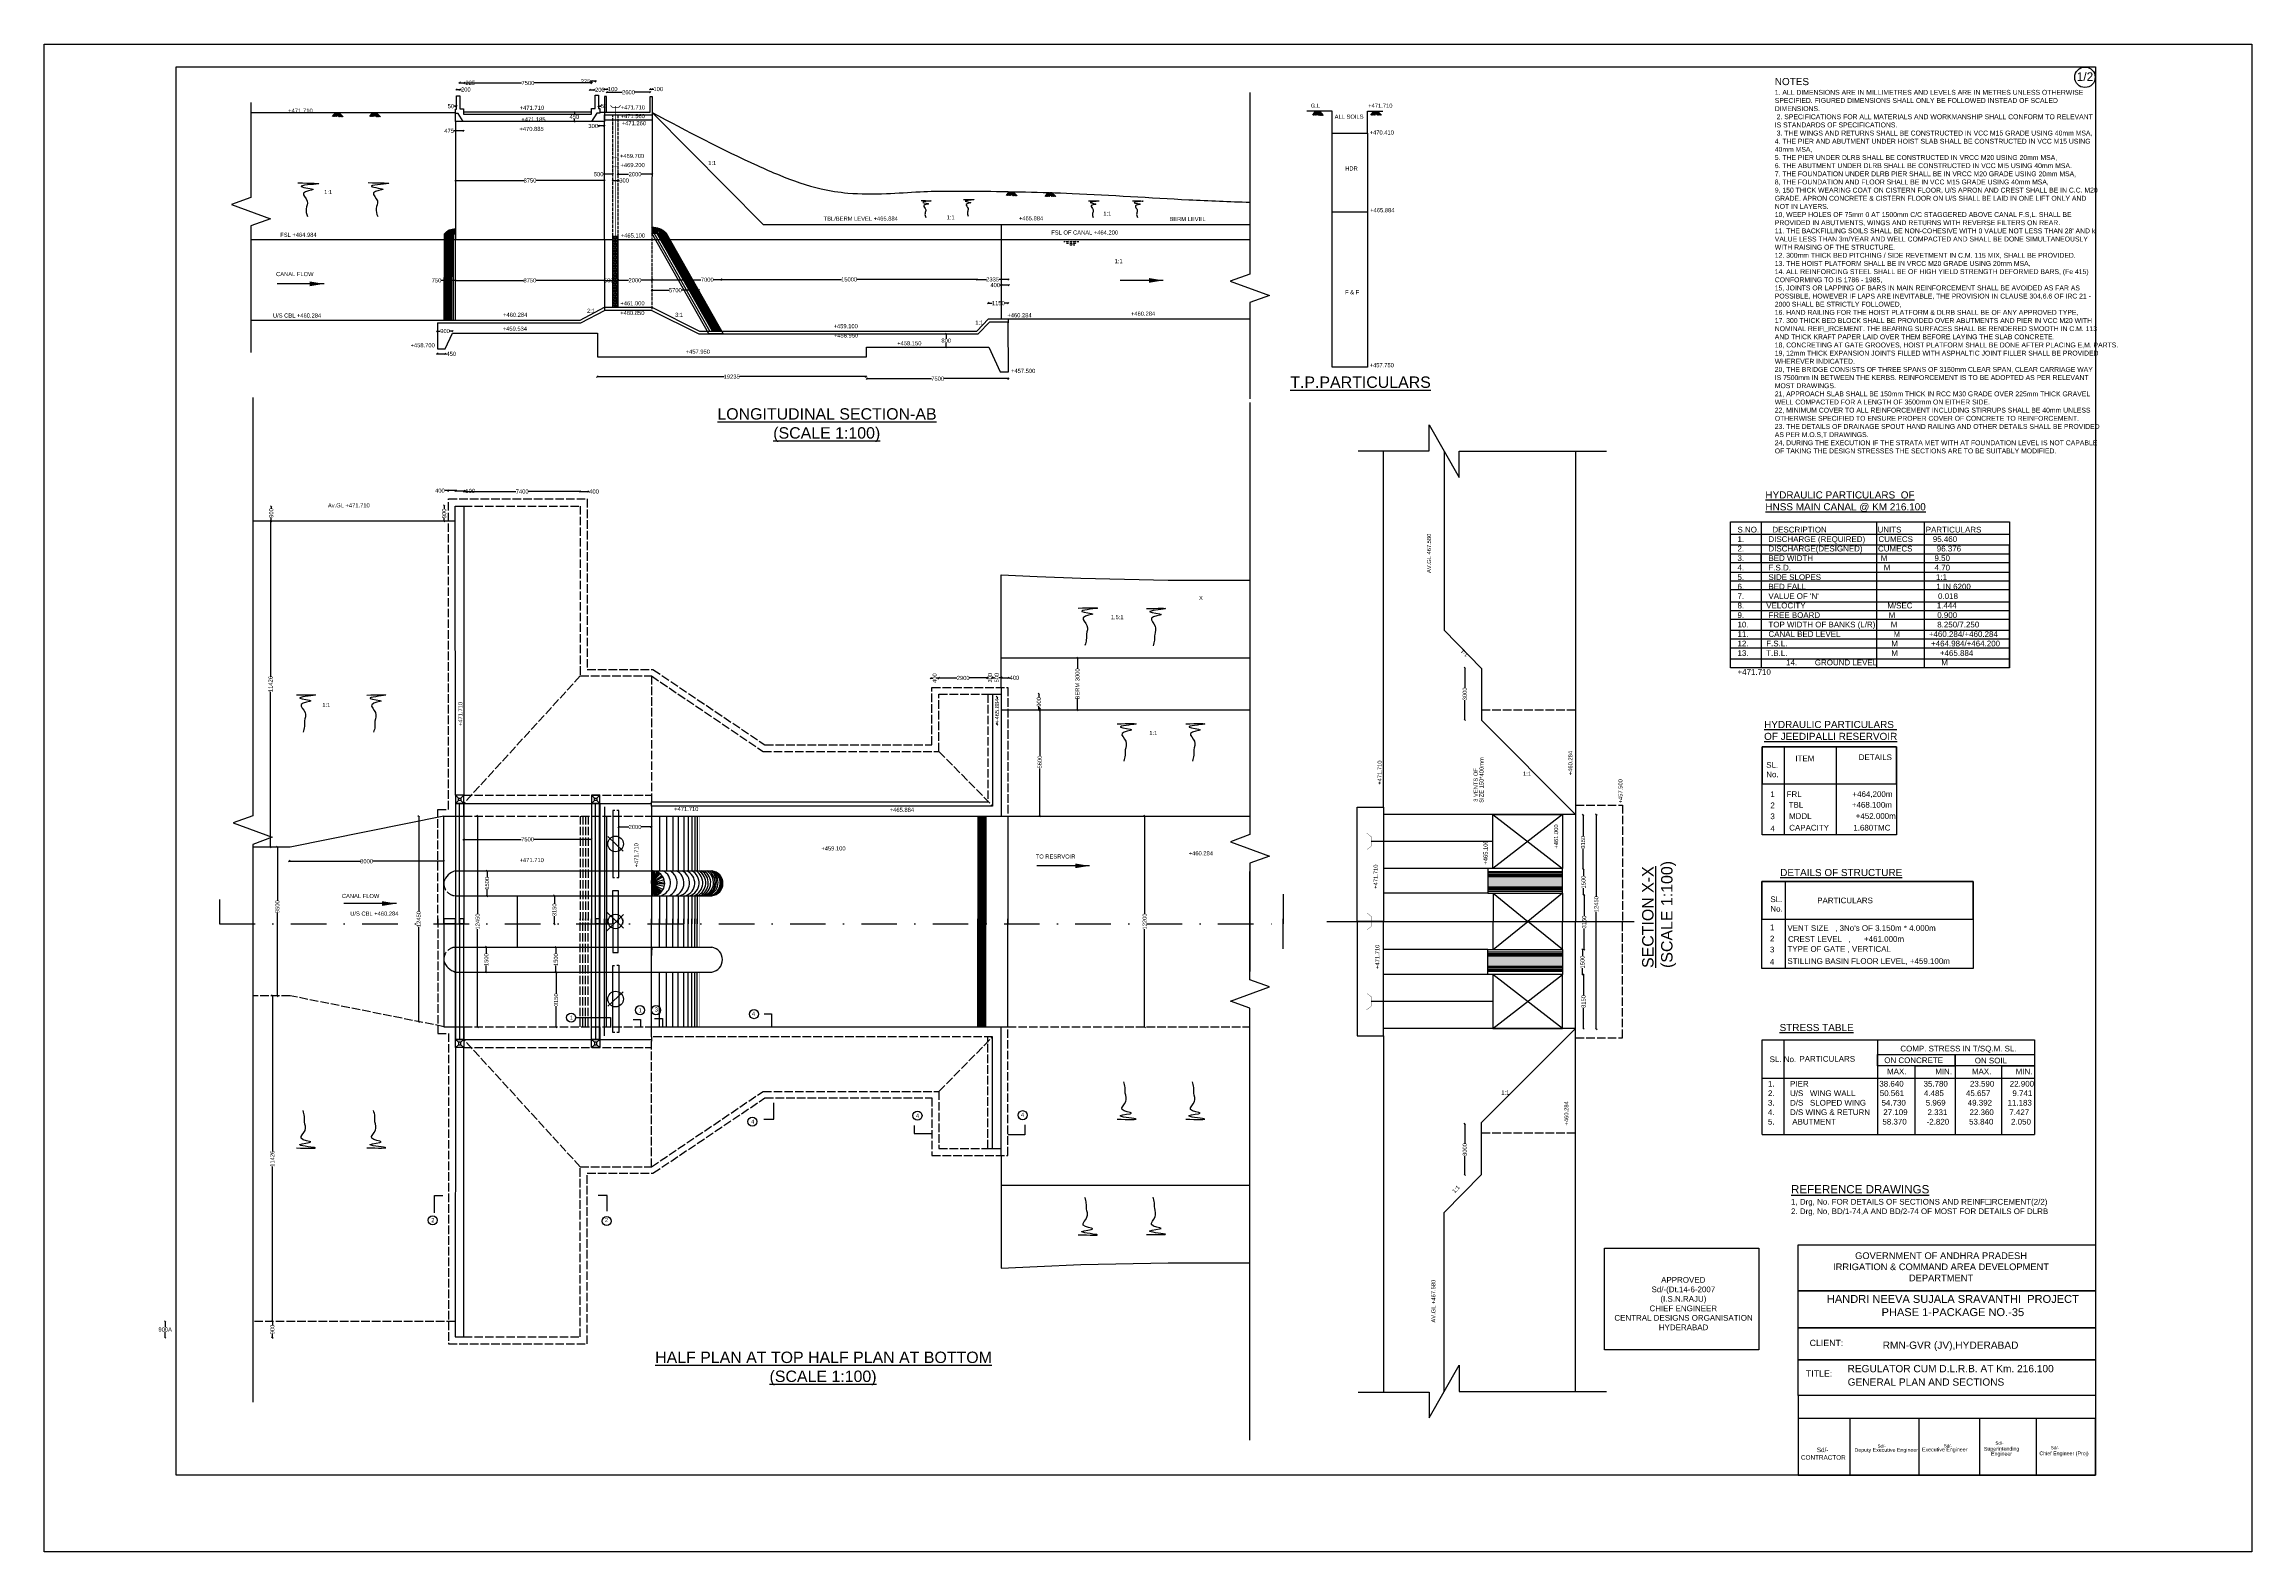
# Model space of a CAD drawing. Header units: metres. Extents: x 1152 to 2703, y 428 to 1487.
import ezdxf

# ---------------------------------------------------------------- set-up
doc = ezdxf.new("R2010")
doc.units = ezdxf.units.M
doc.header["$MEASUREMENT"] = 0
doc.linetypes.add('ACAD_ISO02W100', pattern=[15, 12, -3])
doc.linetypes.add('DASHDOT', pattern=[1, 0.5, -0.25, 0, -0.25])
doc.layers.add('DRAWING', color=7, linetype='Continuous')
doc.styles.get("Standard").update_dxf_attribs({"font": 'ARIAL_1.TTF', "height": 2.9})
doc.dimstyles.get("Standard").update_dxf_attribs({"dimtxt": 1, "dimasz": 1, "dimexe": 0.18, "dimexo": 0.0625, "dimgap": 0.09, "dimtad": 0, "dimtih": 1, "dimtoh": 1, "dimdec": 0, "dimzin": 0, "dimdsep": 46, "dimtxsty": 'Standard', "dimblk": 'OBLIQUE', "dimcen": 0, "dimse1": 1, "dimse2": 1, "dimadec": 0, "dimazin": 0, "dimtfac": 1, "dimtdec": 0, "dimtofl": 0, "dimtmove": 0, "dimatfit": 3, "dimfxl": 0, "dimtolj": 1, "dimtzin": 0, "dimarcsym": 0})
picture_1 = doc.add_image_def('image1.jpg', size_in_pixel=(7220, 4931))

# ---------------------------------------------------------------- blocks, each defined once
blk = doc.blocks.new('_Oblique')
at = {"color": 0, "linetype": 'ByBlock', "lineweight": -2}
blk.add_line((-0.5, -0.5), (0.5, 0.5), dxfattribs=at)
blk = doc.blocks.new('*D7')
at = {"layer": 'Defpoints', "color": 0, "transparency": 16777216}
for p in [(1440.7, 1443.7), (1440.7, 1441.7), (1441.4, 1441.7)]:
    blk.add_point(p, dxfattribs=at)
at = {"layer": 'DRAWING', "color": 0, "lineweight": -2, "transparency": 16777216}
for p, q in [((1440.7, 1443.7), (1439.7, 1443.7)), ((1441.4, 1443.7), (1440.7, 1443.7))]:
    blk.add_line(p, q, dxfattribs=at)
at = {"layer": 'DRAWING', "color": 0, "lineweight": -2, "transparency": 16777216, "rotation": 180}
blk.add_blockref('_Oblique', (1440.7, 1443.7), dxfattribs=at)
at = {"layer": 'DRAWING', "color": 0, "lineweight": -2, "transparency": 16777216}
blk.add_blockref('_Oblique', (1441.4, 1443.7), dxfattribs=at)
at = {"layer": 'DRAWING', "color": 0, "transparency": 16777216, "insert": (1437.5, 1443.7), "char_height": 2.9, "attachment_point": 5}
blk.add_mtext('\\A1;50', dxfattribs=at)
blk = doc.blocks.new('*D8')
at = {"layer": 'Defpoints', "color": 0, "transparency": 16777216}
for p in [(1441.4, 1450.9), (1443.7, 1455.4), (1443.7, 1450.9)]:
    blk.add_point(p, dxfattribs=at)
at = {"layer": 'DRAWING', "color": 0, "lineweight": -2, "transparency": 16777216}
for p, q in [((1441.4, 1455.4), (1443.7, 1455.4)), ((1443.7, 1455.4), (1444.7, 1455.4))]:
    blk.add_line(p, q, dxfattribs=at)
at = {"layer": 'DRAWING', "color": 0, "lineweight": -2, "transparency": 16777216, "rotation": 180}
blk.add_blockref('_Oblique', (1441.4, 1455.4), dxfattribs=at)
at = {"layer": 'DRAWING', "color": 0, "lineweight": -2, "transparency": 16777216}
blk.add_blockref('_Oblique', (1443.7, 1455.4), dxfattribs=at)
at = {"layer": 'DRAWING', "color": 0, "transparency": 16777216, "insert": (1448, 1455.4), "char_height": 2.9, "attachment_point": 5}
blk.add_mtext('\\A1;200', dxfattribs=at)
blk = doc.blocks.new('*D9')
at = {"layer": 'Defpoints', "color": 0, "transparency": 16777216}
for p in [(1443.7, 1458.7), (1446.8, 1460.1), (1446.8, 1458.7)]:
    blk.add_point(p, dxfattribs=at)
at = {"layer": 'DRAWING', "color": 0, "lineweight": -2, "transparency": 16777216}
for p, q in [((1443.7, 1460.1), (1446.8, 1460.1)), ((1446.8, 1460.1), (1447.8, 1460.1))]:
    blk.add_line(p, q, dxfattribs=at)
at = {"layer": 'DRAWING', "color": 0, "lineweight": -2, "transparency": 16777216, "rotation": 180}
blk.add_blockref('_Oblique', (1443.7, 1460.1), dxfattribs=at)
at = {"layer": 'DRAWING', "color": 0, "lineweight": -2, "transparency": 16777216}
blk.add_blockref('_Oblique', (1446.8, 1460.1), dxfattribs=at)
at = {"layer": 'DRAWING', "color": 0, "transparency": 16777216, "insert": (1451.1, 1460.1), "char_height": 2.9, "attachment_point": 5}
blk.add_mtext('\\A1;225', dxfattribs=at)
blk = doc.blocks.new('*D10')
at = {"layer": 'Defpoints', "color": 0, "transparency": 16777216}
for p in [(1446.8, 1458.7), (1536.4, 1460), (1536.4, 1458.9)]:
    blk.add_point(p, dxfattribs=at)
at = {"layer": 'DRAWING', "color": 0, "lineweight": -2, "transparency": 16777216}
for p, q in [((1446.8, 1460), (1487.2, 1460)), ((1536.4, 1460), (1496, 1460))]:
    blk.add_line(p, q, dxfattribs=at)
at = {"layer": 'DRAWING', "color": 0, "lineweight": -2, "transparency": 16777216, "rotation": 180}
blk.add_blockref('_Oblique', (1446.8, 1460), dxfattribs=at)
at = {"layer": 'DRAWING', "color": 0, "lineweight": -2, "transparency": 16777216}
blk.add_blockref('_Oblique', (1536.4, 1460), dxfattribs=at)
at = {"layer": 'DRAWING', "color": 0, "transparency": 16777216, "insert": (1491.6, 1460), "char_height": 2.9, "attachment_point": 5}
blk.add_mtext('\\A1;7500', dxfattribs=at)
blk = doc.blocks.new('*D11')
at = {"layer": 'Defpoints', "color": 0, "transparency": 16777216}
for p in [(1536.4, 1461.2), (1536.4, 1458.9), (1539.4, 1459.3)]:
    blk.add_point(p, dxfattribs=at)
at = {"layer": 'DRAWING', "color": 0, "lineweight": -2, "transparency": 16777216}
for p, q in [((1536.4, 1461.2), (1535.4, 1461.2)), ((1539.4, 1461.2), (1536.4, 1461.2))]:
    blk.add_line(p, q, dxfattribs=at)
at = {"layer": 'DRAWING', "color": 0, "lineweight": -2, "transparency": 16777216, "rotation": 180}
blk.add_blockref('_Oblique', (1536.4, 1461.2), dxfattribs=at)
at = {"layer": 'DRAWING', "color": 0, "lineweight": -2, "transparency": 16777216}
blk.add_blockref('_Oblique', (1539.4, 1461.2), dxfattribs=at)
at = {"layer": 'DRAWING', "color": 0, "transparency": 16777216, "insert": (1532.1, 1461.2), "char_height": 2.9, "attachment_point": 5}
blk.add_mtext('\\A1;225', dxfattribs=at)
blk = doc.blocks.new('*D12')
at = {"layer": 'Defpoints', "color": 0, "transparency": 16777216}
for p in [(1535.2, 1453.8), (1537.9, 1455.2), (1537.9, 1453.6)]:
    blk.add_point(p, dxfattribs=at)
at = {"layer": 'DRAWING', "color": 0, "lineweight": -2, "transparency": 16777216}
for p, q in [((1535.2, 1455.2), (1537.9, 1455.2)), ((1537.9, 1455.2), (1538.9, 1455.2))]:
    blk.add_line(p, q, dxfattribs=at)
at = {"layer": 'DRAWING', "color": 0, "lineweight": -2, "transparency": 16777216, "rotation": 180}
blk.add_blockref('_Oblique', (1535.2, 1455.2), dxfattribs=at)
at = {"layer": 'DRAWING', "color": 0, "lineweight": -2, "transparency": 16777216}
blk.add_blockref('_Oblique', (1537.9, 1455.2), dxfattribs=at)
at = {"layer": 'DRAWING', "color": 0, "transparency": 16777216, "insert": (1542.2, 1455.2), "char_height": 2.9, "attachment_point": 5}
blk.add_mtext('\\A1;200', dxfattribs=at)
blk = doc.blocks.new('*D13')
at = {"layer": 'Defpoints', "color": 0, "transparency": 16777216}
for p in [(1545.2, 1453.8), (1547.1, 1455.7), (1547.1, 1453.8)]:
    blk.add_point(p, dxfattribs=at)
at = {"layer": 'DRAWING', "color": 0, "lineweight": -2, "transparency": 16777216}
for p, q in [((1545.2, 1455.7), (1547.1, 1455.7)), ((1547.1, 1455.7), (1548.1, 1455.7))]:
    blk.add_line(p, q, dxfattribs=at)
at = {"layer": 'DRAWING', "color": 0, "lineweight": -2, "transparency": 16777216, "rotation": 180}
blk.add_blockref('_Oblique', (1545.2, 1455.7), dxfattribs=at)
at = {"layer": 'DRAWING', "color": 0, "lineweight": -2, "transparency": 16777216}
blk.add_blockref('_Oblique', (1547.1, 1455.7), dxfattribs=at)
at = {"layer": 'DRAWING', "color": 0, "transparency": 16777216, "insert": (1551.2, 1455.7), "char_height": 2.9, "attachment_point": 5}
blk.add_mtext('\\A1;100', dxfattribs=at)
blk = doc.blocks.new('*D14')
at = {"layer": 'Defpoints', "color": 0, "transparency": 16777216}
for p in [(1542.1, 1443.8), (1541.3, 1442), (1542.1, 1442)]:
    blk.add_point(p, dxfattribs=at)
at = {"layer": 'DRAWING', "color": 0, "lineweight": -2, "transparency": 16777216}
for p, q in [((1541.3, 1443.8), (1542.1, 1443.8)), ((1542.1, 1443.8), (1543.1, 1443.8))]:
    blk.add_line(p, q, dxfattribs=at)
at = {"layer": 'DRAWING', "color": 0, "lineweight": -2, "transparency": 16777216, "rotation": 180}
blk.add_blockref('_Oblique', (1541.3, 1443.8), dxfattribs=at)
at = {"layer": 'DRAWING', "color": 0, "lineweight": -2, "transparency": 16777216}
blk.add_blockref('_Oblique', (1542.1, 1443.8), dxfattribs=at)
at = {"layer": 'DRAWING', "color": 0, "transparency": 16777216, "insert": (1545.2, 1443.8), "char_height": 2.9, "attachment_point": 5}
blk.add_mtext('\\A1;50', dxfattribs=at)
blk = doc.blocks.new('*D15')
at = {"layer": 'Defpoints', "color": 0, "transparency": 16777216}
for p in [(1547.1, 1453.8), (1577.5, 1454), (1577.5, 1453.5)]:
    blk.add_point(p, dxfattribs=at)
at = {"layer": 'DRAWING', "color": 0, "lineweight": -2, "transparency": 16777216}
for p, q in [((1547.1, 1453.5), (1557.8, 1453.5)), ((1577.5, 1453.5), (1566.7, 1453.5))]:
    blk.add_line(p, q, dxfattribs=at)
at = {"layer": 'DRAWING', "color": 0, "lineweight": -2, "transparency": 16777216, "rotation": 180}
blk.add_blockref('_Oblique', (1547.1, 1453.5), dxfattribs=at)
at = {"layer": 'DRAWING', "color": 0, "lineweight": -2, "transparency": 16777216}
blk.add_blockref('_Oblique', (1577.5, 1453.5), dxfattribs=at)
at = {"layer": 'DRAWING', "color": 0, "transparency": 16777216, "insert": (1562.3, 1453.5), "char_height": 2.9, "attachment_point": 5}
blk.add_mtext('\\A1;2600', dxfattribs=at)
blk = doc.blocks.new('*D16')
at = {"layer": 'Defpoints', "color": 0, "transparency": 16777216}
for p in [(1577.5, 1454), (1579, 1455.7), (1579, 1453.9)]:
    blk.add_point(p, dxfattribs=at)
at = {"layer": 'DRAWING', "color": 0, "lineweight": -2, "transparency": 16777216}
for p, q in [((1577.5, 1455.7), (1579, 1455.7)), ((1579, 1455.7), (1580, 1455.7))]:
    blk.add_line(p, q, dxfattribs=at)
at = {"layer": 'DRAWING', "color": 0, "lineweight": -2, "transparency": 16777216, "rotation": 180}
blk.add_blockref('_Oblique', (1577.5, 1455.7), dxfattribs=at)
at = {"layer": 'DRAWING', "color": 0, "lineweight": -2, "transparency": 16777216}
blk.add_blockref('_Oblique', (1579, 1455.7), dxfattribs=at)
at = {"layer": 'DRAWING', "color": 0, "transparency": 16777216, "insert": (1583.2, 1455.7), "char_height": 2.9, "attachment_point": 5}
blk.add_mtext('\\A1;100', dxfattribs=at)
blk = doc.blocks.new('*D17')
at = {"layer": 'Defpoints', "color": 0, "transparency": 16777216}
for p in [(1541.8, 1434.6), (1541.8, 1429.8), (1545.5, 1434.5)]:
    blk.add_point(p, dxfattribs=at)
at = {"layer": 'DRAWING', "color": 0, "lineweight": -2, "transparency": 16777216}
for p, q in [((1541.8, 1429.8), (1540.8, 1429.8)), ((1545.5, 1429.8), (1541.8, 1429.8))]:
    blk.add_line(p, q, dxfattribs=at)
at = {"layer": 'DRAWING', "color": 0, "lineweight": -2, "transparency": 16777216, "rotation": 180}
blk.add_blockref('_Oblique', (1541.8, 1429.8), dxfattribs=at)
at = {"layer": 'DRAWING', "color": 0, "lineweight": -2, "transparency": 16777216}
blk.add_blockref('_Oblique', (1545.5, 1429.8), dxfattribs=at)
at = {"layer": 'DRAWING', "color": 0, "transparency": 16777216, "insert": (1537.5, 1429.8), "char_height": 2.9, "attachment_point": 5}
blk.add_mtext('\\A1;300', dxfattribs=at)
blk = doc.blocks.new('*D18')
at = {"layer": 'Defpoints', "color": 0, "transparency": 16777216}
for p in [(1519.9, 1439.5), (1519.9, 1433), (1524.3, 1439.5)]:
    blk.add_point(p, dxfattribs=at)
at = {"layer": 'DRAWING', "color": 0, "lineweight": -2, "transparency": 16777216}
for p, q in [((1524.3, 1439.5), (1524.3, 1437.8)), ((1524.3, 1433), (1524.3, 1434.7))]:
    blk.add_line(p, q, dxfattribs=at)
for p, rotation in [((1524.3, 1439.5), 90), ((1524.3, 1433), 270)]:
    blk.add_blockref('_Oblique', p, dxfattribs=dict(at, rotation=rotation))
at = {"layer": 'DRAWING', "color": 0, "transparency": 16777216, "insert": (1524.3, 1436.2), "char_height": 2.9, "attachment_point": 5}
blk.add_mtext('\\A1;450', dxfattribs=at)
blk = doc.blocks.new('*D19')
at = {"layer": 'Defpoints', "color": 0, "transparency": 16777216}
for p in [(1551.3, 1391.3), (1554.9, 1391.5), (1554.9, 1391.3)]:
    blk.add_point(p, dxfattribs=at)
at = {"layer": 'DRAWING', "color": 0, "lineweight": -2, "transparency": 16777216}
for p, q in [((1551.3, 1391.5), (1554.9, 1391.5)), ((1554.9, 1391.5), (1555.9, 1391.5))]:
    blk.add_line(p, q, dxfattribs=at)
at = {"layer": 'DRAWING', "color": 0, "lineweight": -2, "transparency": 16777216, "rotation": 180}
blk.add_blockref('_Oblique', (1551.3, 1391.5), dxfattribs=at)
at = {"layer": 'DRAWING', "color": 0, "lineweight": -2, "transparency": 16777216}
blk.add_blockref('_Oblique', (1554.9, 1391.5), dxfattribs=at)
at = {"layer": 'DRAWING', "color": 0, "transparency": 16777216, "insert": (1559.2, 1391.5), "char_height": 2.9, "attachment_point": 5}
blk.add_mtext('\\A1;300', dxfattribs=at)
blk = doc.blocks.new('*D20')
at = {"layer": 'Defpoints', "color": 0, "transparency": 16777216}
for p in [(1554.9, 1395.9), (1578.9, 1395.9), (1578.9, 1395.9)]:
    blk.add_point(p, dxfattribs=at)
at = {"layer": 'DRAWING', "color": 0, "lineweight": -2, "transparency": 16777216}
for p, q in [((1554.9, 1395.9), (1562.4, 1395.9)), ((1578.9, 1395.9), (1571.3, 1395.9))]:
    blk.add_line(p, q, dxfattribs=at)
at = {"layer": 'DRAWING', "color": 0, "lineweight": -2, "transparency": 16777216, "rotation": 180}
blk.add_blockref('_Oblique', (1554.9, 1395.9), dxfattribs=at)
at = {"layer": 'DRAWING', "color": 0, "lineweight": -2, "transparency": 16777216}
blk.add_blockref('_Oblique', (1578.9, 1395.9), dxfattribs=at)
at = {"layer": 'DRAWING', "color": 0, "transparency": 16777216, "insert": (1566.9, 1395.9), "char_height": 2.9, "attachment_point": 5}
blk.add_mtext('\\A1;2000', dxfattribs=at)
blk = doc.blocks.new('*D21')
at = {"layer": 'Defpoints', "color": 0, "transparency": 16777216}
for p in [(1545.5, 1395.9), (1545.5, 1395.9), (1551.3, 1395.9)]:
    blk.add_point(p, dxfattribs=at)
at = {"layer": 'DRAWING', "color": 0, "lineweight": -2, "transparency": 16777216}
for p, q in [((1545.5, 1395.9), (1544.5, 1395.9)), ((1551.3, 1395.9), (1545.5, 1395.9))]:
    blk.add_line(p, q, dxfattribs=at)
at = {"layer": 'DRAWING', "color": 0, "lineweight": -2, "transparency": 16777216, "rotation": 180}
blk.add_blockref('_Oblique', (1545.5, 1395.9), dxfattribs=at)
at = {"layer": 'DRAWING', "color": 0, "lineweight": -2, "transparency": 16777216}
blk.add_blockref('_Oblique', (1551.3, 1395.9), dxfattribs=at)
at = {"layer": 'DRAWING', "color": 0, "transparency": 16777216, "insert": (1541.3, 1395.9), "char_height": 2.9, "attachment_point": 5}
blk.add_mtext('\\A1;500', dxfattribs=at)
blk = doc.blocks.new('*D22')
at = {"layer": 'Defpoints', "color": 0, "transparency": 16777216}
for p in [(1440.7, 1391.5), (1440.7, 1391.5), (1545.5, 1391.5)]:
    blk.add_point(p, dxfattribs=at)
at = {"layer": 'DRAWING', "color": 0, "lineweight": -2, "transparency": 16777216}
for p, q in [((1440.7, 1391.5), (1488.7, 1391.5)), ((1545.5, 1391.5), (1497.5, 1391.5))]:
    blk.add_line(p, q, dxfattribs=at)
at = {"layer": 'DRAWING', "color": 0, "lineweight": -2, "transparency": 16777216, "rotation": 180}
blk.add_blockref('_Oblique', (1440.7, 1391.5), dxfattribs=at)
at = {"layer": 'DRAWING', "color": 0, "lineweight": -2, "transparency": 16777216}
blk.add_blockref('_Oblique', (1545.5, 1391.5), dxfattribs=at)
at = {"layer": 'DRAWING', "color": 0, "transparency": 16777216, "insert": (1493.1, 1391.5), "char_height": 2.9, "attachment_point": 5}
blk.add_mtext('\\A1;8750', dxfattribs=at)
blk = doc.blocks.new('*D23')
at = {"layer": 'Defpoints', "color": 0, "transparency": 16777216}
for p in [(1440.7, 1426.4), (1440.7, 1426.4), (1446.4, 1426.4)]:
    blk.add_point(p, dxfattribs=at)
at = {"layer": 'DRAWING', "color": 0, "lineweight": -2, "transparency": 16777216}
for p, q in [((1440.7, 1426.4), (1439.7, 1426.4)), ((1446.4, 1426.4), (1440.7, 1426.4))]:
    blk.add_line(p, q, dxfattribs=at)
at = {"layer": 'DRAWING', "color": 0, "lineweight": -2, "transparency": 16777216, "rotation": 180}
blk.add_blockref('_Oblique', (1440.7, 1426.4), dxfattribs=at)
at = {"layer": 'DRAWING', "color": 0, "lineweight": -2, "transparency": 16777216}
blk.add_blockref('_Oblique', (1446.4, 1426.4), dxfattribs=at)
at = {"layer": 'DRAWING', "color": 0, "transparency": 16777216, "insert": (1436.3, 1426.4), "char_height": 2.9, "attachment_point": 5}
blk.add_mtext('\\A1;475', dxfattribs=at)
blk = doc.blocks.new('*D24')
at = {"layer": 'Defpoints', "color": 0, "transparency": 16777216}
for p in [(1432.9, 1321.1), (1440.7, 1321.3), (1440.7, 1321.1)]:
    blk.add_point(p, dxfattribs=at)
at = {"layer": 'DRAWING', "color": 0, "lineweight": -2, "transparency": 16777216}
for p, q in [((1432.9, 1321.3), (1430.6, 1321.3)), ((1440.7, 1321.3), (1432.9, 1321.3))]:
    blk.add_line(p, q, dxfattribs=at)
at = {"layer": 'DRAWING', "color": 0, "lineweight": -2, "transparency": 16777216, "rotation": 180}
blk.add_blockref('_Oblique', (1432.9, 1321.3), dxfattribs=at)
at = {"layer": 'DRAWING', "color": 0, "lineweight": -2, "transparency": 16777216}
blk.add_blockref('_Oblique', (1440.7, 1321.3), dxfattribs=at)
at = {"layer": 'DRAWING', "color": 0, "transparency": 16777216, "insert": (1427.4, 1321.3), "char_height": 2.9, "attachment_point": 5}
blk.add_mtext('\\A1;750', dxfattribs=at)
blk = doc.blocks.new('*D25')
at = {"layer": 'Defpoints', "color": 0, "transparency": 16777216}
for p in [(1440.7, 1321), (1545.4, 1321.6), (1545.4, 1321.3)]:
    blk.add_point(p, dxfattribs=at)
at = {"layer": 'DRAWING', "color": 0, "lineweight": -2, "transparency": 16777216}
for p, q in [((1440.7, 1321.3), (1488.6, 1321.3)), ((1545.4, 1321.3), (1497.5, 1321.3))]:
    blk.add_line(p, q, dxfattribs=at)
at = {"layer": 'DRAWING', "color": 0, "lineweight": -2, "transparency": 16777216, "rotation": 180}
blk.add_blockref('_Oblique', (1440.7, 1321.3), dxfattribs=at)
at = {"layer": 'DRAWING', "color": 0, "lineweight": -2, "transparency": 16777216}
blk.add_blockref('_Oblique', (1545.4, 1321.3), dxfattribs=at)
at = {"layer": 'DRAWING', "color": 0, "transparency": 16777216, "insert": (1493, 1321.3), "char_height": 2.9, "attachment_point": 5}
blk.add_mtext('\\A1;8750', dxfattribs=at)
blk = doc.blocks.new('*D26')
at = {"layer": 'Defpoints', "color": 0, "transparency": 16777216}
for p in [(1545.4, 1321.3), (1551.4, 1321.3), (1551.4, 1321.3)]:
    blk.add_point(p, dxfattribs=at)
at = {"layer": 'DRAWING', "color": 0, "lineweight": -2, "transparency": 16777216}
blk.add_line((1545.4, 1321.3), (1551.4, 1321.3), dxfattribs=at)
at = {"layer": 'DRAWING', "color": 0, "lineweight": -2, "transparency": 16777216, "rotation": 180}
blk.add_blockref('_Oblique', (1545.4, 1321.3), dxfattribs=at)
at = {"layer": 'DRAWING', "color": 0, "lineweight": -2, "transparency": 16777216}
blk.add_blockref('_Oblique', (1551.4, 1321.3), dxfattribs=at)
at = {"layer": 'DRAWING', "color": 0, "transparency": 16777216, "insert": (1548.4, 1321.3), "char_height": 2.9, "attachment_point": 5}
blk.add_mtext('\\A1;500', dxfattribs=at)
blk = doc.blocks.new('*D27')
at = {"layer": 'Defpoints', "color": 0, "transparency": 16777216}
for p in [(1554.9, 1321.3), (1578.8, 1321.4), (1578.8, 1321.3)]:
    blk.add_point(p, dxfattribs=at)
at = {"layer": 'DRAWING', "color": 0, "lineweight": -2, "transparency": 16777216}
for p, q in [((1554.9, 1321.4), (1562.4, 1321.4)), ((1578.8, 1321.4), (1571.3, 1321.4))]:
    blk.add_line(p, q, dxfattribs=at)
at = {"layer": 'DRAWING', "color": 0, "lineweight": -2, "transparency": 16777216, "rotation": 180}
blk.add_blockref('_Oblique', (1554.9, 1321.4), dxfattribs=at)
at = {"layer": 'DRAWING', "color": 0, "lineweight": -2, "transparency": 16777216}
blk.add_blockref('_Oblique', (1578.8, 1321.4), dxfattribs=at)
at = {"layer": 'DRAWING', "color": 0, "transparency": 16777216, "insert": (1566.8, 1321.4), "char_height": 2.9, "attachment_point": 5}
blk.add_mtext('\\A1;2000', dxfattribs=at)
blk = doc.blocks.new('*D28')
at = {"layer": 'Defpoints', "color": 0, "transparency": 16777216}
for p in [(1578.8, 1314.2), (1611.7, 1314.4), (1611.7, 1314.1)]:
    blk.add_point(p, dxfattribs=at)
at = {"layer": 'DRAWING', "color": 0, "lineweight": -2, "transparency": 16777216}
for p, q in [((1578.8, 1314.4), (1590.8, 1314.4)), ((1611.7, 1314.4), (1599.6, 1314.4))]:
    blk.add_line(p, q, dxfattribs=at)
at = {"layer": 'DRAWING', "color": 0, "lineweight": -2, "transparency": 16777216, "rotation": 180}
blk.add_blockref('_Oblique', (1578.8, 1314.4), dxfattribs=at)
at = {"layer": 'DRAWING', "color": 0, "lineweight": -2, "transparency": 16777216}
blk.add_blockref('_Oblique', (1611.7, 1314.4), dxfattribs=at)
at = {"layer": 'DRAWING', "color": 0, "transparency": 16777216, "insert": (1595.2, 1314.4), "char_height": 2.9, "attachment_point": 5}
blk.add_mtext('\\A1;5700', dxfattribs=at)
blk = doc.blocks.new('*D29')
at = {"layer": 'Defpoints', "color": 0, "transparency": 16777216}
for p in [(1578.8, 1321.3), (1627.6, 1321.8), (1627.6, 1321.8)]:
    blk.add_point(p, dxfattribs=at)
at = {"layer": 'DRAWING', "color": 0, "lineweight": -2, "transparency": 16777216}
for p, q in [((1578.8, 1321.8), (1613.2, 1321.8)), ((1627.6, 1321.8), (1622, 1321.8))]:
    blk.add_line(p, q, dxfattribs=at)
at = {"layer": 'DRAWING', "color": 0, "lineweight": -2, "transparency": 16777216, "rotation": 180}
blk.add_blockref('_Oblique', (1578.8, 1321.8), dxfattribs=at)
at = {"layer": 'DRAWING', "color": 0, "lineweight": -2, "transparency": 16777216}
blk.add_blockref('_Oblique', (1627.6, 1321.8), dxfattribs=at)
at = {"layer": 'DRAWING', "color": 0, "transparency": 16777216, "insert": (1617.6, 1321.8), "char_height": 2.9, "attachment_point": 5}
blk.add_mtext('\\A1;7000', dxfattribs=at)
blk = doc.blocks.new('*D30')
at = {"layer": 'Defpoints', "color": 0, "transparency": 16777216}
for p in [(1627.6, 1321.8), (1807, 1322.3), (1807, 1322)]:
    blk.add_point(p, dxfattribs=at)
at = {"layer": 'DRAWING', "color": 0, "lineweight": -2, "transparency": 16777216}
for p, q in [((1627.6, 1322), (1711.9, 1322)), ((1807, 1322), (1722.7, 1322))]:
    blk.add_line(p, q, dxfattribs=at)
at = {"layer": 'DRAWING', "color": 0, "lineweight": -2, "transparency": 16777216, "rotation": 180}
blk.add_blockref('_Oblique', (1627.6, 1322), dxfattribs=at)
at = {"layer": 'DRAWING', "color": 0, "lineweight": -2, "transparency": 16777216}
blk.add_blockref('_Oblique', (1807, 1322), dxfattribs=at)
at = {"layer": 'DRAWING', "color": 0, "transparency": 16777216, "insert": (1717.3, 1322), "char_height": 2.9, "attachment_point": 5}
blk.add_mtext('\\A1;15000', dxfattribs=at)
blk = doc.blocks.new('*D31')
at = {"layer": 'Defpoints', "color": 0, "transparency": 16777216}
for p in [(1807, 1322), (1807, 1322), (1829.3, 1322.6)]:
    blk.add_point(p, dxfattribs=at)
at = {"layer": 'DRAWING', "color": 0, "lineweight": -2, "transparency": 16777216}
for p, q in [((1807, 1322), (1813.7, 1322)), ((1829.3, 1322), (1822.6, 1322))]:
    blk.add_line(p, q, dxfattribs=at)
at = {"layer": 'DRAWING', "color": 0, "lineweight": -2, "transparency": 16777216, "rotation": 180}
blk.add_blockref('_Oblique', (1807, 1322), dxfattribs=at)
at = {"layer": 'DRAWING', "color": 0, "lineweight": -2, "transparency": 16777216}
blk.add_blockref('_Oblique', (1829.3, 1322), dxfattribs=at)
at = {"layer": 'DRAWING', "color": 0, "transparency": 16777216, "insert": (1818.1, 1322), "char_height": 2.9, "attachment_point": 5}
blk.add_mtext('\\A1;2335', dxfattribs=at)
blk = doc.blocks.new('*D32')
at = {"layer": 'Defpoints', "color": 0, "transparency": 16777216}
for p in [(1824.2, 1318), (1824.2, 1318), (1829.5, 1318)]:
    blk.add_point(p, dxfattribs=at)
at = {"layer": 'DRAWING', "color": 0, "lineweight": -2, "transparency": 16777216}
for p, q in [((1824.2, 1318), (1823.2, 1318)), ((1829.5, 1318), (1824.2, 1318))]:
    blk.add_line(p, q, dxfattribs=at)
at = {"layer": 'DRAWING', "color": 0, "lineweight": -2, "transparency": 16777216, "rotation": 180}
blk.add_blockref('_Oblique', (1824.2, 1318), dxfattribs=at)
at = {"layer": 'DRAWING', "color": 0, "lineweight": -2, "transparency": 16777216}
blk.add_blockref('_Oblique', (1829.5, 1318), dxfattribs=at)
at = {"layer": 'DRAWING', "color": 0, "transparency": 16777216, "insert": (1819.9, 1318), "char_height": 2.9, "attachment_point": 5}
blk.add_mtext('\\A1;400', dxfattribs=at)
blk = doc.blocks.new('*D33')
at = {"layer": 'Defpoints', "color": 0, "transparency": 16777216}
for p in [(1815.1, 1305.6), (1829.1, 1305.3), (1829.1, 1305.3)]:
    blk.add_point(p, dxfattribs=at)
at = {"layer": 'DRAWING', "color": 0, "lineweight": -2, "transparency": 16777216}
for p, q in [((1815.1, 1305.3), (1817.8, 1305.3)), ((1829.1, 1305.3), (1826.4, 1305.3))]:
    blk.add_line(p, q, dxfattribs=at)
at = {"layer": 'DRAWING', "color": 0, "lineweight": -2, "transparency": 16777216, "rotation": 180}
blk.add_blockref('_Oblique', (1815.1, 1305.3), dxfattribs=at)
at = {"layer": 'DRAWING', "color": 0, "lineweight": -2, "transparency": 16777216}
blk.add_blockref('_Oblique', (1829.1, 1305.3), dxfattribs=at)
at = {"layer": 'DRAWING', "color": 0, "transparency": 16777216, "insert": (1822.1, 1305.3), "char_height": 2.9, "attachment_point": 5}
blk.add_mtext('\\A1;1150', dxfattribs=at)
blk = doc.blocks.new('*D34')
at = {"layer": 'Defpoints', "color": 0, "transparency": 16777216}
for p in [(1785.5, 1283.7), (1785.5, 1283.7), (1785.5, 1274.4)]:
    blk.add_point(p, dxfattribs=at)
at = {"layer": 'DRAWING', "color": 0, "lineweight": -2, "transparency": 16777216}
for p, q in [((1785.5, 1283.7), (1785.5, 1280.6)), ((1785.5, 1274.4), (1785.5, 1277.5))]:
    blk.add_line(p, q, dxfattribs=at)
for p, rotation in [((1785.5, 1283.7), 90), ((1785.5, 1274.4), 270)]:
    blk.add_blockref('_Oblique', p, dxfattribs=dict(at, rotation=rotation))
at = {"layer": 'DRAWING', "color": 0, "transparency": 16777216, "insert": (1785.5, 1279), "char_height": 2.9, "attachment_point": 5}
blk.add_mtext('\\A1;800', dxfattribs=at)
blk = doc.blocks.new('*D35')
at = {"layer": 'Defpoints', "color": 0, "transparency": 16777216}
for p in [(1729.7, 1252.3), (1729.7, 1252.3), (1829.2, 1252.6)]:
    blk.add_point(p, dxfattribs=at)
at = {"layer": 'DRAWING', "color": 0, "lineweight": -2, "transparency": 16777216}
for p, q in [((1729.7, 1252.3), (1775.1, 1252.3)), ((1829.2, 1252.3), (1783.9, 1252.3))]:
    blk.add_line(p, q, dxfattribs=at)
at = {"layer": 'DRAWING', "color": 0, "lineweight": -2, "transparency": 16777216, "rotation": 180}
blk.add_blockref('_Oblique', (1729.7, 1252.3), dxfattribs=at)
at = {"layer": 'DRAWING', "color": 0, "lineweight": -2, "transparency": 16777216}
blk.add_blockref('_Oblique', (1829.2, 1252.3), dxfattribs=at)
at = {"layer": 'DRAWING', "color": 0, "transparency": 16777216, "insert": (1779.5, 1252.3), "char_height": 2.9, "attachment_point": 5}
blk.add_mtext('\\A1;7500', dxfattribs=at)
blk = doc.blocks.new('*D36')
at = {"layer": 'Defpoints', "color": 0, "transparency": 16777216}
for p in [(1540.4, 1253.7), (1540.4, 1252.3), (1729.2, 1251.8)]:
    blk.add_point(p, dxfattribs=at)
at = {"layer": 'DRAWING', "color": 0, "lineweight": -2, "transparency": 16777216}
for p, q in [((1540.4, 1253.7), (1629.4, 1253.7)), ((1729.2, 1253.7), (1640.2, 1253.7))]:
    blk.add_line(p, q, dxfattribs=at)
at = {"layer": 'DRAWING', "color": 0, "lineweight": -2, "transparency": 16777216, "rotation": 180}
blk.add_blockref('_Oblique', (1540.4, 1253.7), dxfattribs=at)
at = {"layer": 'DRAWING', "color": 0, "lineweight": -2, "transparency": 16777216}
blk.add_blockref('_Oblique', (1729.2, 1253.7), dxfattribs=at)
at = {"layer": 'DRAWING', "color": 0, "transparency": 16777216, "insert": (1634.8, 1253.7), "char_height": 2.9, "attachment_point": 5}
blk.add_mtext('\\A1;19235', dxfattribs=at)
blk = doc.blocks.new('*D37')
at = {"layer": 'Defpoints', "color": 0, "transparency": 16777216}
for p in [(1428, 1285.7), (1428, 1284.2), (1438.7, 1284.2)]:
    blk.add_point(p, dxfattribs=at)
at = {"layer": 'DRAWING', "color": 0, "lineweight": -2, "transparency": 16777216}
for p, q in [((1428, 1285.7), (1430.1, 1285.7)), ((1438.7, 1285.7), (1436.7, 1285.7))]:
    blk.add_line(p, q, dxfattribs=at)
at = {"layer": 'DRAWING', "color": 0, "lineweight": -2, "transparency": 16777216, "rotation": 180}
blk.add_blockref('_Oblique', (1428, 1285.7), dxfattribs=at)
at = {"layer": 'DRAWING', "color": 0, "lineweight": -2, "transparency": 16777216}
blk.add_blockref('_Oblique', (1438.7, 1285.7), dxfattribs=at)
at = {"layer": 'DRAWING', "color": 0, "transparency": 16777216, "insert": (1433.4, 1285.7), "char_height": 2.9, "attachment_point": 5}
blk.add_mtext('\\A1;900', dxfattribs=at)
blk = doc.blocks.new('*D38')
at = {"layer": 'Defpoints', "color": 0, "transparency": 16777216}
for p in [(1428, 1273.3), (1433.5, 1273.3), (1433.5, 1269.7)]:
    blk.add_point(p, dxfattribs=at)
at = {"layer": 'DRAWING', "color": 0, "lineweight": -2, "transparency": 16777216}
for p, q in [((1428, 1269.7), (1433.5, 1269.7)), ((1433.5, 1269.7), (1434.5, 1269.7))]:
    blk.add_line(p, q, dxfattribs=at)
at = {"layer": 'DRAWING', "color": 0, "lineweight": -2, "transparency": 16777216, "rotation": 180}
blk.add_blockref('_Oblique', (1428, 1269.7), dxfattribs=at)
at = {"layer": 'DRAWING', "color": 0, "lineweight": -2, "transparency": 16777216}
blk.add_blockref('_Oblique', (1433.5, 1269.7), dxfattribs=at)
at = {"layer": 'DRAWING', "color": 0, "transparency": 16777216, "insert": (1437.8, 1269.7), "char_height": 2.9, "attachment_point": 5}
blk.add_mtext('\\A1;450', dxfattribs=at)
blk = doc.blocks.new('*D39')
at = {"layer": 'Defpoints', "color": 0, "transparency": 16777216}
for p in [(1311, 1162.4), (1311, 1152.1), (1311.3, 1162.4)]:
    blk.add_point(p, dxfattribs=at)
at = {"layer": 'DRAWING', "color": 0, "lineweight": -2, "transparency": 16777216}
for p, q in [((1311.3, 1162.4), (1311.3, 1161.1)), ((1311.3, 1152.1), (1311.3, 1154.6))]:
    blk.add_line(p, q, dxfattribs=at)
for p, rotation in [((1311.3, 1162.4), 90), ((1311.3, 1152.1), 270)]:
    blk.add_blockref('_Oblique', p, dxfattribs=dict(at, rotation=rotation))
at = {"layer": 'DRAWING', "color": 0, "transparency": 16777216, "insert": (1311.3, 1157.9), "char_height": 2.9, "attachment_point": 5, "rotation": 90}
blk.add_mtext('\\A1;900', dxfattribs=at)
blk = doc.blocks.new('*D40')
at = {"layer": 'Defpoints', "color": 0, "transparency": 16777216}
for p in [(1432.8, 1152.1), (1432.9, 1163.1), (1432.9, 1152.1)]:
    blk.add_point(p, dxfattribs=at)
at = {"layer": 'DRAWING', "color": 0, "lineweight": -2, "transparency": 16777216}
for p, q in [((1432.8, 1163.1), (1432.8, 1160.9)), ((1432.8, 1152.1), (1432.8, 1154.3))]:
    blk.add_line(p, q, dxfattribs=at)
for p, rotation in [((1432.8, 1163.1), 90), ((1432.8, 1152.1), 270)]:
    blk.add_blockref('_Oblique', p, dxfattribs=dict(at, rotation=rotation))
at = {"layer": 'DRAWING', "color": 0, "transparency": 16777216, "insert": (1432.8, 1157.6), "char_height": 2.9, "attachment_point": 5, "rotation": 90}
blk.add_mtext('\\A1;900', dxfattribs=at)
blk = doc.blocks.new('*D41')
at = {"layer": 'Defpoints', "color": 0, "transparency": 16777216}
for p in [(1435.6, 1174.3), (1440.9, 1174), (1440.9, 1173.6)]:
    blk.add_point(p, dxfattribs=at)
at = {"layer": 'DRAWING', "color": 0, "lineweight": -2, "transparency": 16777216}
for p, q in [((1435.6, 1173.6), (1433.2, 1173.6)), ((1440.9, 1173.6), (1435.6, 1173.6))]:
    blk.add_line(p, q, dxfattribs=at)
at = {"layer": 'DRAWING', "color": 0, "lineweight": -2, "transparency": 16777216, "rotation": 180}
blk.add_blockref('_Oblique', (1435.6, 1173.6), dxfattribs=at)
at = {"layer": 'DRAWING', "color": 0, "lineweight": -2, "transparency": 16777216}
blk.add_blockref('_Oblique', (1440.9, 1173.6), dxfattribs=at)
at = {"layer": 'DRAWING', "color": 0, "transparency": 16777216, "insert": (1429.8, 1173.6), "char_height": 2.9, "attachment_point": 5}
blk.add_mtext('\\A1;400', dxfattribs=at)
blk = doc.blocks.new('*D42')
at = {"layer": 'Defpoints', "color": 0, "transparency": 16777216}
for p in [(1440.9, 1173.6), (1446.8, 1173.4), (1446.8, 1173.4)]:
    blk.add_point(p, dxfattribs=at)
at = {"layer": 'DRAWING', "color": 0, "lineweight": -2, "transparency": 16777216}
for p, q in [((1440.9, 1173.4), (1446.8, 1173.4)), ((1446.8, 1173.4), (1447.8, 1173.4))]:
    blk.add_line(p, q, dxfattribs=at)
at = {"layer": 'DRAWING', "color": 0, "lineweight": -2, "transparency": 16777216, "rotation": 180}
blk.add_blockref('_Oblique', (1440.9, 1173.4), dxfattribs=at)
at = {"layer": 'DRAWING', "color": 0, "lineweight": -2, "transparency": 16777216}
blk.add_blockref('_Oblique', (1446.8, 1173.4), dxfattribs=at)
at = {"layer": 'DRAWING', "color": 0, "transparency": 16777216, "insert": (1451.1, 1173.4), "char_height": 2.9, "attachment_point": 5}
blk.add_mtext('\\A1;500', dxfattribs=at)
blk = doc.blocks.new('*D43')
at = {"layer": 'Defpoints', "color": 0, "transparency": 16777216}
for p in [(1446.8, 1173.4), (1528.4, 1174.7), (1528.4, 1173)]:
    blk.add_point(p, dxfattribs=at)
at = {"layer": 'DRAWING', "color": 0, "lineweight": -2, "transparency": 16777216}
for p, q in [((1446.8, 1173), (1483.2, 1173)), ((1528.4, 1173), (1492, 1173))]:
    blk.add_line(p, q, dxfattribs=at)
at = {"layer": 'DRAWING', "color": 0, "lineweight": -2, "transparency": 16777216, "rotation": 180}
blk.add_blockref('_Oblique', (1446.8, 1173), dxfattribs=at)
at = {"layer": 'DRAWING', "color": 0, "lineweight": -2, "transparency": 16777216}
blk.add_blockref('_Oblique', (1528.4, 1173), dxfattribs=at)
at = {"layer": 'DRAWING', "color": 0, "transparency": 16777216, "insert": (1487.6, 1173), "char_height": 2.9, "attachment_point": 5}
blk.add_mtext('\\A1;7400', dxfattribs=at)
blk = doc.blocks.new('*D44')
at = {"layer": 'Defpoints', "color": 0, "transparency": 16777216}
for p in [(1528.4, 1173), (1533.7, 1173), (1533.7, 1173)]:
    blk.add_point(p, dxfattribs=at)
at = {"layer": 'DRAWING', "color": 0, "lineweight": -2, "transparency": 16777216}
for p, q in [((1528.4, 1173), (1533.7, 1173)), ((1533.7, 1173), (1534.7, 1173))]:
    blk.add_line(p, q, dxfattribs=at)
at = {"layer": 'DRAWING', "color": 0, "lineweight": -2, "transparency": 16777216, "rotation": 180}
blk.add_blockref('_Oblique', (1528.4, 1173), dxfattribs=at)
at = {"layer": 'DRAWING', "color": 0, "lineweight": -2, "transparency": 16777216}
blk.add_blockref('_Oblique', (1533.7, 1173), dxfattribs=at)
at = {"layer": 'DRAWING', "color": 0, "transparency": 16777216, "insert": (1538.1, 1173), "char_height": 2.9, "attachment_point": 5}
blk.add_mtext('\\A1;400', dxfattribs=at)
blk = doc.blocks.new('*D45')
at = {"layer": 'Defpoints', "color": 0, "transparency": 16777216}
for p in [(1310.8, 1152.1), (1314.5, 1152.1), (1311.4, 923.2)]:
    blk.add_point(p, dxfattribs=at)
at = {"layer": 'DRAWING', "color": 0, "lineweight": -2, "transparency": 16777216}
for p, q in [((1310.8, 1152.1), (1310.8, 1043.1)), ((1310.8, 923.2), (1310.8, 1032.2))]:
    blk.add_line(p, q, dxfattribs=at)
for p, rotation in [((1310.8, 1152.1), 90), ((1310.8, 923.2), 270)]:
    blk.add_blockref('_Oblique', p, dxfattribs=dict(at, rotation=rotation))
at = {"layer": 'DRAWING', "color": 0, "transparency": 16777216, "insert": (1310.8, 1037.7), "char_height": 2.9, "attachment_point": 5, "rotation": 90}
blk.add_mtext('\\A1;11426', dxfattribs=at)
blk = doc.blocks.new('*D46')
at = {"layer": 'Defpoints', "color": 0, "transparency": 16777216}
for p in [(1446.5, 928), (1536.3, 928.8), (1536.3, 928.6)]:
    blk.add_point(p, dxfattribs=at)
at = {"layer": 'DRAWING', "color": 0, "lineweight": -2, "transparency": 16777216}
for p, q in [((1446.5, 928.6), (1487, 928.6)), ((1536.3, 928.6), (1495.8, 928.6))]:
    blk.add_line(p, q, dxfattribs=at)
at = {"layer": 'DRAWING', "color": 0, "lineweight": -2, "transparency": 16777216, "rotation": 180}
blk.add_blockref('_Oblique', (1446.5, 928.6), dxfattribs=at)
at = {"layer": 'DRAWING', "color": 0, "lineweight": -2, "transparency": 16777216}
blk.add_blockref('_Oblique', (1536.3, 928.6), dxfattribs=at)
at = {"layer": 'DRAWING', "color": 0, "transparency": 16777216, "insert": (1491.4, 928.6), "char_height": 2.9, "attachment_point": 5}
blk.add_mtext('\\A1;7500', dxfattribs=at)
blk = doc.blocks.new('*D47')
at = {"layer": 'Defpoints', "color": 0, "transparency": 16777216}
for p in [(1555.4, 937.3), (1578.4, 937.3), (1578.4, 937.3)]:
    blk.add_point(p, dxfattribs=at)
at = {"layer": 'DRAWING', "color": 0, "lineweight": -2, "transparency": 16777216}
for p, q in [((1555.4, 937.3), (1562.5, 937.3)), ((1578.4, 937.3), (1571.4, 937.3))]:
    blk.add_line(p, q, dxfattribs=at)
at = {"layer": 'DRAWING', "color": 0, "lineweight": -2, "transparency": 16777216, "rotation": 180}
blk.add_blockref('_Oblique', (1555.4, 937.3), dxfattribs=at)
at = {"layer": 'DRAWING', "color": 0, "lineweight": -2, "transparency": 16777216}
blk.add_blockref('_Oblique', (1578.4, 937.3), dxfattribs=at)
at = {"layer": 'DRAWING', "color": 0, "transparency": 16777216, "insert": (1566.9, 937.3), "char_height": 2.9, "attachment_point": 5}
blk.add_mtext('\\A1;2000', dxfattribs=at)
blk = doc.blocks.new('*D48')
at = {"layer": 'Defpoints', "color": 0, "transparency": 16777216}
for p in [(1462.5, 906.4), (1462.9, 906.4), (1462.5, 889)]:
    blk.add_point(p, dxfattribs=at)
at = {"layer": 'DRAWING', "color": 0, "lineweight": -2, "transparency": 16777216}
for p, q in [((1462.9, 906.4), (1462.9, 902)), ((1462.9, 889), (1462.9, 893.5))]:
    blk.add_line(p, q, dxfattribs=at)
for p, rotation in [((1462.9, 906.4), 90), ((1462.9, 889), 270)]:
    blk.add_blockref('_Oblique', p, dxfattribs=dict(at, rotation=rotation))
at = {"layer": 'DRAWING', "color": 0, "transparency": 16777216, "insert": (1462.9, 897.7), "char_height": 2.9, "attachment_point": 5, "rotation": 90}
blk.add_mtext('\\A1;1500', dxfattribs=at)
blk = doc.blocks.new('*D49')
at = {"layer": 'Defpoints', "color": 0, "transparency": 16777216}
for p in [(1510, 889), (1510.2, 889), (1510, 869.2)]:
    blk.add_point(p, dxfattribs=at)
at = {"layer": 'DRAWING', "color": 0, "lineweight": -2, "transparency": 16777216}
for p, q in [((1510.2, 889), (1510.2, 883.5)), ((1510.2, 869.2), (1510.2, 874.7))]:
    blk.add_line(p, q, dxfattribs=at)
for p, rotation in [((1510.2, 889), 90), ((1510.2, 869.2), 270)]:
    blk.add_blockref('_Oblique', p, dxfattribs=dict(at, rotation=rotation))
at = {"layer": 'DRAWING', "color": 0, "transparency": 16777216, "insert": (1510.2, 879.1), "char_height": 2.9, "attachment_point": 5, "rotation": 90}
blk.add_mtext('\\A1;3150', dxfattribs=at)
blk = doc.blocks.new('*D50')
at = {"layer": 'Defpoints', "color": 0, "transparency": 16777216}
for p in [(1324, 913.1), (1432.6, 913.2), (1432.6, 913.1)]:
    blk.add_point(p, dxfattribs=at)
at = {"layer": 'DRAWING', "color": 0, "lineweight": -2, "transparency": 16777216}
for p, q in [((1324, 913.2), (1373.9, 913.2)), ((1432.6, 913.2), (1382.7, 913.2))]:
    blk.add_line(p, q, dxfattribs=at)
at = {"layer": 'DRAWING', "color": 0, "lineweight": -2, "transparency": 16777216, "rotation": 180}
blk.add_blockref('_Oblique', (1324, 913.2), dxfattribs=at)
at = {"layer": 'DRAWING', "color": 0, "lineweight": -2, "transparency": 16777216}
blk.add_blockref('_Oblique', (1432.6, 913.2), dxfattribs=at)
at = {"layer": 'DRAWING', "color": 0, "transparency": 16777216, "insert": (1378.3, 913.2), "char_height": 2.9, "attachment_point": 5}
blk.add_mtext('\\A1;8000', dxfattribs=at)
blk = doc.blocks.new('*D51')
at = {"layer": 'Defpoints', "color": 0, "transparency": 16777216}
for p in [(1315.3, 923.2), (1315.3, 818.7), (1315.6, 818.7)]:
    blk.add_point(p, dxfattribs=at)
at = {"layer": 'DRAWING', "color": 0, "lineweight": -2, "transparency": 16777216}
for p, q in [((1315.6, 923.2), (1315.6, 885.7)), ((1315.6, 818.7), (1315.6, 876.9))]:
    blk.add_line(p, q, dxfattribs=at)
for p, rotation in [((1315.6, 923.2), 90), ((1315.6, 818.7), 270)]:
    blk.add_blockref('_Oblique', p, dxfattribs=dict(at, rotation=rotation))
at = {"layer": 'DRAWING', "color": 0, "transparency": 16777216, "insert": (1315.6, 881.3), "char_height": 2.9, "attachment_point": 5, "rotation": 90}
blk.add_mtext('\\A1;9500', dxfattribs=at)
blk = doc.blocks.new('*D52')
at = {"layer": 'Defpoints', "color": 0, "transparency": 16777216}
for p in [(1315.6, 818.7), (1312.1, 589.8), (1318.2, 589.8)]:
    blk.add_point(p, dxfattribs=at)
at = {"layer": 'DRAWING', "color": 0, "lineweight": -2, "transparency": 16777216}
for p, q in [((1312.1, 818.7), (1312.1, 709.6)), ((1312.1, 589.8), (1312.1, 698.8))]:
    blk.add_line(p, q, dxfattribs=at)
for p, rotation in [((1312.1, 818.7), 90), ((1312.1, 589.8), 270)]:
    blk.add_blockref('_Oblique', p, dxfattribs=dict(at, rotation=rotation))
at = {"layer": 'DRAWING', "color": 0, "transparency": 16777216, "insert": (1312.1, 704.2), "char_height": 2.9, "attachment_point": 5, "rotation": 90}
blk.add_mtext('\\A1;11426', dxfattribs=at)
blk = doc.blocks.new('*D53')
at = {"layer": 'Defpoints', "color": 0, "transparency": 16777216}
for p in [(1312.1, 589.8), (1236.8, 578.6), (1312.1, 578.6)]:
    blk.add_point(p, dxfattribs=at)
at = {"layer": 'DRAWING', "color": 0, "lineweight": -2, "transparency": 16777216}
for p, q in [((1236.8, 589.8), (1236.8, 585.8)), ((1236.8, 578.6), (1236.8, 582.6))]:
    blk.add_line(p, q, dxfattribs=at)
for p, rotation in [((1236.8, 589.8), 90), ((1236.8, 578.6), 270)]:
    blk.add_blockref('_Oblique', p, dxfattribs=dict(at, rotation=rotation))
at = {"layer": 'DRAWING', "color": 0, "transparency": 16777216, "insert": (1236.8, 584.2), "char_height": 2.9, "attachment_point": 5}
blk.add_mtext('\\A1;900A', dxfattribs=at)
blk = doc.blocks.new('*D54')
at = {"layer": 'Defpoints', "color": 0, "transparency": 16777216}
for p in [(1312.1, 589.8), (1312.1, 578.6), (1312.1, 578.6)]:
    blk.add_point(p, dxfattribs=at)
at = {"layer": 'DRAWING', "color": 0, "lineweight": -2, "transparency": 16777216}
for p, q in [((1312.1, 589.8), (1312.1, 587.5)), ((1312.1, 578.6), (1312.1, 580.9))]:
    blk.add_line(p, q, dxfattribs=at)
for p, rotation in [((1312.1, 589.8), 90), ((1312.1, 578.6), 270)]:
    blk.add_blockref('_Oblique', p, dxfattribs=dict(at, rotation=rotation))
at = {"layer": 'DRAWING', "color": 0, "transparency": 16777216, "insert": (1312.1, 584.2), "char_height": 2.9, "attachment_point": 5, "rotation": 90}
blk.add_mtext('\\A1;900', dxfattribs=at)
blk = doc.blocks.new('*D55')
at = {"layer": 'Defpoints', "color": 0, "transparency": 16777216}
for p in [(1414.2, 944.6), (1414.3, 800.7), (1414.9, 800.7)]:
    blk.add_point(p, dxfattribs=at)
at = {"layer": 'DRAWING', "color": 0, "lineweight": -2, "transparency": 16777216}
for p, q in [((1414.9, 944.6), (1414.9, 878)), ((1414.9, 800.7), (1414.9, 867.2))]:
    blk.add_line(p, q, dxfattribs=at)
for p, rotation in [((1414.9, 944.6), 90), ((1414.9, 800.7), 270)]:
    blk.add_blockref('_Oblique', p, dxfattribs=dict(at, rotation=rotation))
at = {"layer": 'DRAWING', "color": 0, "transparency": 16777216, "insert": (1414.9, 872.6), "char_height": 2.9, "attachment_point": 5, "rotation": 90}
blk.add_mtext('\\A1;12450', dxfattribs=at)
blk = doc.blocks.new('*D56')
at = {"layer": 'Defpoints', "color": 0, "transparency": 16777216}
for p in [(1455.9, 945), (1456.3, 945), (1455.9, 796.8)]:
    blk.add_point(p, dxfattribs=at)
at = {"layer": 'DRAWING', "color": 0, "lineweight": -2, "transparency": 16777216}
for p, q in [((1456.3, 945), (1456.3, 876.3)), ((1456.3, 796.8), (1456.3, 865.5))]:
    blk.add_line(p, q, dxfattribs=at)
for p, rotation in [((1456.3, 945), 90), ((1456.3, 796.8), 270)]:
    blk.add_blockref('_Oblique', p, dxfattribs=dict(at, rotation=rotation))
at = {"layer": 'DRAWING', "color": 0, "transparency": 16777216, "insert": (1456.3, 870.9), "char_height": 2.9, "attachment_point": 5, "rotation": 90}
blk.add_mtext('\\A1;12450', dxfattribs=at)
blk = doc.blocks.new('*D57')
at = {"layer": 'Defpoints', "color": 0, "transparency": 16777216}
for p in [(1462.4, 852.8), (1462.4, 852.8), (1462.4, 835.4)]:
    blk.add_point(p, dxfattribs=at)
at = {"layer": 'DRAWING', "color": 0, "lineweight": -2, "transparency": 16777216}
for p, q in [((1462.4, 852.8), (1462.4, 848.4)), ((1462.4, 835.4), (1462.4, 839.9))]:
    blk.add_line(p, q, dxfattribs=at)
for p, rotation in [((1462.4, 852.8), 90), ((1462.4, 835.4), 270)]:
    blk.add_blockref('_Oblique', p, dxfattribs=dict(at, rotation=rotation))
at = {"layer": 'DRAWING', "color": 0, "transparency": 16777216, "insert": (1462.4, 844.1), "char_height": 2.9, "attachment_point": 5, "rotation": 90}
blk.add_mtext('\\A1;1500', dxfattribs=at)
blk = doc.blocks.new('*D58')
at = {"layer": 'Defpoints', "color": 0, "transparency": 16777216}
for p in [(1511.3, 852.8), (1511.3, 852.8), (1511.3, 835.4)]:
    blk.add_point(p, dxfattribs=at)
at = {"layer": 'DRAWING', "color": 0, "lineweight": -2, "transparency": 16777216}
for p, q in [((1511.3, 852.8), (1511.3, 848.4)), ((1511.3, 835.4), (1511.3, 839.9))]:
    blk.add_line(p, q, dxfattribs=at)
for p, rotation in [((1511.3, 852.8), 90), ((1511.3, 835.4), 270)]:
    blk.add_blockref('_Oblique', p, dxfattribs=dict(at, rotation=rotation))
at = {"layer": 'DRAWING', "color": 0, "transparency": 16777216, "insert": (1511.3, 844.1), "char_height": 2.9, "attachment_point": 5, "rotation": 90}
blk.add_mtext('\\A1;1500', dxfattribs=at)
blk = doc.blocks.new('*D59')
at = {"layer": 'Defpoints', "color": 0, "transparency": 16777216}
for p in [(1511.4, 834.9), (1511.8, 834.9), (1511.3, 796.8)]:
    blk.add_point(p, dxfattribs=at)
at = {"layer": 'DRAWING', "color": 0, "lineweight": -2, "transparency": 16777216}
for p, q in [((1511.4, 834.9), (1511.4, 820.3)), ((1511.4, 796.8), (1511.4, 811.5))]:
    blk.add_line(p, q, dxfattribs=at)
for p, rotation in [((1511.4, 834.9), 90), ((1511.4, 796.8), 270)]:
    blk.add_blockref('_Oblique', p, dxfattribs=dict(at, rotation=rotation))
at = {"layer": 'DRAWING', "color": 0, "transparency": 16777216, "insert": (1511.4, 815.9), "char_height": 2.9, "attachment_point": 5, "rotation": 90}
blk.add_mtext('\\A1;3150', dxfattribs=at)
blk = doc.blocks.new('*D60')
at = {"layer": 'Defpoints', "color": 0, "transparency": 16777216}
for p in [(1774.7, 1041.9), (1780.2, 1041.9), (1780.2, 1041.9)]:
    blk.add_point(p, dxfattribs=at)
at = {"layer": 'DRAWING', "color": 0, "lineweight": -2, "transparency": 16777216}
for p, q in [((1774.7, 1041.9), (1775.9, 1041.9)), ((1780.2, 1041.9), (1779, 1041.9))]:
    blk.add_line(p, q, dxfattribs=at)
at = {"layer": 'DRAWING', "color": 0, "lineweight": -2, "transparency": 16777216, "rotation": 180}
blk.add_blockref('_Oblique', (1774.7, 1041.9), dxfattribs=at)
at = {"layer": 'DRAWING', "color": 0, "lineweight": -2, "transparency": 16777216}
blk.add_blockref('_Oblique', (1780.2, 1041.9), dxfattribs=at)
at = {"layer": 'DRAWING', "color": 0, "transparency": 16777216, "insert": (1777.4, 1041.9), "char_height": 2.9, "attachment_point": 5, "rotation": 90}
blk.add_mtext('\\A1;400', dxfattribs=at)
blk = doc.blocks.new('*D61')
at = {"layer": 'Defpoints', "color": 0, "transparency": 16777216}
for p in [(1780.2, 1041.9), (1814.5, 1042), (1814.5, 1041.9)]:
    blk.add_point(p, dxfattribs=at)
at = {"layer": 'DRAWING', "color": 0, "lineweight": -2, "transparency": 16777216}
for p, q in [((1780.2, 1042), (1792.9, 1042)), ((1814.5, 1042), (1801.8, 1042))]:
    blk.add_line(p, q, dxfattribs=at)
at = {"layer": 'DRAWING', "color": 0, "lineweight": -2, "transparency": 16777216, "rotation": 180}
blk.add_blockref('_Oblique', (1780.2, 1042), dxfattribs=at)
at = {"layer": 'DRAWING', "color": 0, "lineweight": -2, "transparency": 16777216}
blk.add_blockref('_Oblique', (1814.5, 1042), dxfattribs=at)
at = {"layer": 'DRAWING', "color": 0, "transparency": 16777216, "insert": (1797.4, 1042), "char_height": 2.9, "attachment_point": 5}
blk.add_mtext('\\A1;2900', dxfattribs=at)
blk = doc.blocks.new('*D62')
at = {"layer": 'Defpoints', "color": 0, "transparency": 16777216}
for p in [(1814.5, 1042), (1818.1, 1042.2), (1818.1, 1042.1)]:
    blk.add_point(p, dxfattribs=at)
at = {"layer": 'DRAWING', "color": 0, "lineweight": -2, "transparency": 16777216}
for p, q in [((1814.5, 1042.2), (1814.8, 1042.2)), ((1818.1, 1042.2), (1817.9, 1042.2))]:
    blk.add_line(p, q, dxfattribs=at)
at = {"layer": 'DRAWING', "color": 0, "lineweight": -2, "transparency": 16777216, "rotation": 180}
blk.add_blockref('_Oblique', (1814.5, 1042.2), dxfattribs=at)
at = {"layer": 'DRAWING', "color": 0, "lineweight": -2, "transparency": 16777216}
blk.add_blockref('_Oblique', (1818.1, 1042.2), dxfattribs=at)
at = {"layer": 'DRAWING', "color": 0, "transparency": 16777216, "insert": (1816.3, 1042.2), "char_height": 2.9, "attachment_point": 5, "rotation": 90}
blk.add_mtext('\\A1;300', dxfattribs=at)
blk = doc.blocks.new('*D63')
at = {"layer": 'Defpoints', "color": 0, "transparency": 16777216}
for p in [(1817.9, 1042.2), (1824.2, 1042.2), (1824.2, 1042.2)]:
    blk.add_point(p, dxfattribs=at)
at = {"layer": 'DRAWING', "color": 0, "lineweight": -2, "transparency": 16777216}
for p, q in [((1817.9, 1042.2), (1819.5, 1042.2)), ((1824.2, 1042.2), (1822.6, 1042.2))]:
    blk.add_line(p, q, dxfattribs=at)
at = {"layer": 'DRAWING', "color": 0, "lineweight": -2, "transparency": 16777216, "rotation": 180}
blk.add_blockref('_Oblique', (1817.9, 1042.2), dxfattribs=at)
at = {"layer": 'DRAWING', "color": 0, "lineweight": -2, "transparency": 16777216}
blk.add_blockref('_Oblique', (1824.2, 1042.2), dxfattribs=at)
at = {"layer": 'DRAWING', "color": 0, "transparency": 16777216, "insert": (1821, 1042.2), "char_height": 2.9, "attachment_point": 5, "rotation": 90}
blk.add_mtext('\\A1;500', dxfattribs=at)
blk = doc.blocks.new('*D64')
at = {"layer": 'Defpoints', "color": 0, "transparency": 16777216}
for p in [(1824.2, 1042.2), (1829.1, 1042.1), (1829.1, 1042.1)]:
    blk.add_point(p, dxfattribs=at)
at = {"layer": 'DRAWING', "color": 0, "lineweight": -2, "transparency": 16777216}
for p, q in [((1824.2, 1042.1), (1829.1, 1042.1)), ((1829.1, 1042.1), (1830.1, 1042.1))]:
    blk.add_line(p, q, dxfattribs=at)
at = {"layer": 'DRAWING', "color": 0, "lineweight": -2, "transparency": 16777216, "rotation": 180}
blk.add_blockref('_Oblique', (1824.2, 1042.1), dxfattribs=at)
at = {"layer": 'DRAWING', "color": 0, "lineweight": -2, "transparency": 16777216}
blk.add_blockref('_Oblique', (1829.1, 1042.1), dxfattribs=at)
at = {"layer": 'DRAWING', "color": 0, "transparency": 16777216, "insert": (1833.4, 1042.1), "char_height": 2.9, "attachment_point": 5}
blk.add_mtext('\\A1;400', dxfattribs=at)
blk = doc.blocks.new('*D65')
at = {"layer": 'Defpoints', "color": 0, "transparency": 16777216}
for p in [(1850.6, 1030.9), (1850.6, 1019.5), (1850.6, 1019.5)]:
    blk.add_point(p, dxfattribs=at)
at = {"layer": 'DRAWING', "color": 0, "lineweight": -2, "transparency": 16777216}
for p, q in [((1850.6, 1030.9), (1850.6, 1028.5)), ((1850.6, 1019.5), (1850.6, 1021.9))]:
    blk.add_line(p, q, dxfattribs=at)
for p, rotation in [((1850.6, 1030.9), 90), ((1850.6, 1019.5), 270)]:
    blk.add_blockref('_Oblique', p, dxfattribs=dict(at, rotation=rotation))
at = {"layer": 'DRAWING', "color": 0, "transparency": 16777216, "insert": (1850.6, 1025.2), "char_height": 2.9, "attachment_point": 5, "rotation": 90}
blk.add_mtext('\\A1;900', dxfattribs=at)
blk = doc.blocks.new('*D66')
at = {"layer": 'Defpoints', "color": 0, "transparency": 16777216}
for p in [(1877.7, 1056.2), (1882.7, 1056.2), (1882.7, 1019.5)]:
    blk.add_point(p, dxfattribs=at)
at = {"layer": 'DRAWING', "color": 0, "lineweight": -2, "transparency": 16777216}
for p, q in [((1877.7, 1056.2), (1877.7, 1048.6)), ((1877.7, 1019.5), (1877.7, 1027.1))]:
    blk.add_line(p, q, dxfattribs=at)
for p, rotation in [((1877.7, 1056.2), 90), ((1877.7, 1019.5), 270)]:
    blk.add_blockref('_Oblique', p, dxfattribs=dict(at, rotation=rotation))
at = {"layer": 'DRAWING', "color": 0, "transparency": 16777216, "insert": (1877.7, 1037.8), "char_height": 2.9, "attachment_point": 5, "rotation": 90}
blk.add_mtext('\\A1;BERM 3000', dxfattribs=at)
blk = doc.blocks.new('*D67')
at = {"layer": 'Defpoints', "color": 0, "transparency": 16777216}
for p in [(1850.6, 1020.7), (1850.6, 945), (1851.2, 945)]:
    blk.add_point(p, dxfattribs=at)
at = {"layer": 'DRAWING', "color": 0, "lineweight": -2, "transparency": 16777216}
for p, q in [((1851.2, 1020.7), (1851.2, 987.3)), ((1851.2, 945), (1851.2, 978.5))]:
    blk.add_line(p, q, dxfattribs=at)
for p, rotation in [((1851.2, 1020.7), 90), ((1851.2, 945), 270)]:
    blk.add_blockref('_Oblique', p, dxfattribs=dict(at, rotation=rotation))
at = {"layer": 'DRAWING', "color": 0, "transparency": 16777216, "insert": (1851.2, 982.9), "char_height": 2.9, "attachment_point": 5, "rotation": 90}
blk.add_mtext('\\A1;5600', dxfattribs=at)
blk = doc.blocks.new('*D68')
at = {"layer": 'Defpoints', "color": 0, "transparency": 16777216}
for p in [(1932.5, 945), (1924.9, 796.8), (1932.5, 796.8)]:
    blk.add_point(p, dxfattribs=at)
at = {"layer": 'DRAWING', "color": 0, "lineweight": -2, "transparency": 16777216}
for p, q in [((1924.9, 945), (1924.9, 876.3)), ((1924.9, 796.8), (1924.9, 865.5))]:
    blk.add_line(p, q, dxfattribs=at)
for p, rotation in [((1924.9, 945), 90), ((1924.9, 796.8), 270)]:
    blk.add_blockref('_Oblique', p, dxfattribs=dict(at, rotation=rotation))
at = {"layer": 'DRAWING', "color": 0, "transparency": 16777216, "insert": (1924.9, 870.9), "char_height": 2.9, "attachment_point": 5, "rotation": 90}
blk.add_mtext('\\A1;12200', dxfattribs=at)
blk = doc.blocks.new('*D69')
at = {"layer": 'Defpoints', "color": 0, "transparency": 16777216}
for p in [(1821.2, 1028.6), (1821.2, 1028.6), (1821.3, 1009.4)]:
    blk.add_point(p, dxfattribs=at)
at = {"layer": 'DRAWING', "color": 0, "lineweight": -2, "transparency": 16777216}
for p, q in [((1821.2, 1028.6), (1821.2, 1027.4)), ((1821.2, 1009.4), (1821.2, 1010.6))]:
    blk.add_line(p, q, dxfattribs=at)
for p, rotation in [((1821.2, 1028.6), 90), ((1821.2, 1009.4), 270)]:
    blk.add_blockref('_Oblique', p, dxfattribs=dict(at, rotation=rotation))
at = {"layer": 'DRAWING', "color": 0, "transparency": 16777216, "insert": (1821.2, 1019), "char_height": 2.9, "attachment_point": 5, "rotation": 90}
blk.add_mtext('\\A1;+465.884', dxfattribs=at)
blk = doc.blocks.new('*D70')
at = {"layer": 'Defpoints', "color": 0, "transparency": 16777216}
for p in [(2149.5, 728.6), (2149.8, 728.6), (2149.5, 692.9)]:
    blk.add_point(p, dxfattribs=at)
at = {"layer": 'DRAWING', "color": 0, "lineweight": -2, "transparency": 16777216}
for p, q in [((2149.8, 728.6), (2149.8, 715.2)), ((2149.8, 692.9), (2149.8, 706.3))]:
    blk.add_line(p, q, dxfattribs=at)
for p, rotation in [((2149.8, 728.6), 90), ((2149.8, 692.9), 270)]:
    blk.add_blockref('_Oblique', p, dxfattribs=dict(at, rotation=rotation))
at = {"layer": 'DRAWING', "color": 0, "transparency": 16777216, "insert": (2149.8, 710.7), "char_height": 2.9, "attachment_point": 5, "rotation": 90}
blk.add_mtext('\\A1;3000', dxfattribs=at)
blk = doc.blocks.new('*D71')
at = {"layer": 'Defpoints', "color": 0, "transparency": 16777216}
for p in [(2227.7, 833.6), (2233.2, 833.6), (2227.7, 795.8)]:
    blk.add_point(p, dxfattribs=at)
at = {"layer": 'DRAWING', "color": 0, "lineweight": -2, "transparency": 16777216}
for p, q in [((2233.2, 833.6), (2233.2, 819.1)), ((2233.2, 795.8), (2233.2, 810.3))]:
    blk.add_line(p, q, dxfattribs=at)
for p, rotation in [((2233.2, 833.6), 90), ((2233.2, 795.8), 270)]:
    blk.add_blockref('_Oblique', p, dxfattribs=dict(at, rotation=rotation))
at = {"layer": 'DRAWING', "color": 0, "transparency": 16777216, "insert": (2233.2, 814.7), "char_height": 2.9, "attachment_point": 5, "rotation": 90}
blk.add_mtext('\\A1;3150', dxfattribs=at)
blk = doc.blocks.new('*D72')
at = {"layer": 'Defpoints', "color": 0, "transparency": 16777216}
for p in [(2232.5, 851.2), (2233.2, 851.2), (2233.2, 833.6)]:
    blk.add_point(p, dxfattribs=at)
at = {"layer": 'DRAWING', "color": 0, "lineweight": -2, "transparency": 16777216}
for p, q in [((2232.5, 851.2), (2232.5, 846.7)), ((2232.5, 833.6), (2232.5, 838.1))]:
    blk.add_line(p, q, dxfattribs=at)
for p, rotation in [((2232.5, 851.2), 90), ((2232.5, 833.6), 270)]:
    blk.add_blockref('_Oblique', p, dxfattribs=dict(at, rotation=rotation))
at = {"layer": 'DRAWING', "color": 0, "transparency": 16777216, "insert": (2232.5, 842.4), "char_height": 2.9, "attachment_point": 5, "rotation": 90}
blk.add_mtext('\\A1;1500', dxfattribs=at)
blk = doc.blocks.new('*D73')
at = {"layer": 'Defpoints', "color": 0, "transparency": 16777216}
for p in [(2232.5, 889.7), (2233.7, 889.7), (2232.5, 851.2)]:
    blk.add_point(p, dxfattribs=at)
at = {"layer": 'DRAWING', "color": 0, "lineweight": -2, "transparency": 16777216}
for p, q in [((2233.7, 889.7), (2233.7, 874.9)), ((2233.7, 851.2), (2233.7, 866))]:
    blk.add_line(p, q, dxfattribs=at)
for p, rotation in [((2233.7, 889.7), 90), ((2233.7, 851.2), 270)]:
    blk.add_blockref('_Oblique', p, dxfattribs=dict(at, rotation=rotation))
at = {"layer": 'DRAWING', "color": 0, "transparency": 16777216, "insert": (2233.7, 870.5), "char_height": 2.9, "attachment_point": 5, "rotation": 90}
blk.add_mtext('\\A1;3150', dxfattribs=at)
blk = doc.blocks.new('*D74')
at = {"layer": 'Defpoints', "color": 0, "transparency": 16777216}
for p in [(2233.2, 907.6), (2233.7, 907.6), (2233.7, 889.7)]:
    blk.add_point(p, dxfattribs=at)
at = {"layer": 'DRAWING', "color": 0, "lineweight": -2, "transparency": 16777216}
for p, q in [((2233.2, 907.6), (2233.2, 902.9)), ((2233.2, 889.7), (2233.2, 894.4))]:
    blk.add_line(p, q, dxfattribs=at)
for p, rotation in [((2233.2, 907.6), 90), ((2233.2, 889.7), 270)]:
    blk.add_blockref('_Oblique', p, dxfattribs=dict(at, rotation=rotation))
at = {"layer": 'DRAWING', "color": 0, "transparency": 16777216, "insert": (2233.2, 898.6), "char_height": 2.9, "attachment_point": 5, "rotation": 90}
blk.add_mtext('\\A1;1500', dxfattribs=at)
blk = doc.blocks.new('*D75')
at = {"layer": 'Defpoints', "color": 0, "transparency": 16777216}
for p in [(2232.9, 945.7), (2233.2, 945.7), (2233.2, 907.6)]:
    blk.add_point(p, dxfattribs=at)
at = {"layer": 'DRAWING', "color": 0, "lineweight": -2, "transparency": 16777216}
for p, q in [((2232.9, 945.7), (2232.9, 931.1)), ((2232.9, 907.6), (2232.9, 922.2))]:
    blk.add_line(p, q, dxfattribs=at)
for p, rotation in [((2232.9, 945.7), 90), ((2232.9, 907.6), 270)]:
    blk.add_blockref('_Oblique', p, dxfattribs=dict(at, rotation=rotation))
at = {"layer": 'DRAWING', "color": 0, "transparency": 16777216, "insert": (2232.9, 926.6), "char_height": 2.9, "attachment_point": 5, "rotation": 90}
blk.add_mtext('\\A1;3150', dxfattribs=at)
blk = doc.blocks.new('*D76')
at = {"layer": 'Defpoints', "color": 0, "transparency": 16777216}
for p in [(2242.6, 945.9), (2242.2, 795.5), (2242.6, 795.5)]:
    blk.add_point(p, dxfattribs=at)
at = {"layer": 'DRAWING', "color": 0, "lineweight": -2, "transparency": 16777216}
for p, q in [((2242.2, 945.9), (2242.2, 888.5)), ((2242.2, 795.5), (2242.2, 877.7))]:
    blk.add_line(p, q, dxfattribs=at)
for p, rotation in [((2242.2, 945.9), 90), ((2242.2, 795.5), 270)]:
    blk.add_blockref('_Oblique', p, dxfattribs=dict(at, rotation=rotation))
at = {"layer": 'DRAWING', "color": 0, "transparency": 16777216, "insert": (2242.2, 883.1), "char_height": 2.9, "attachment_point": 5, "rotation": 90}
blk.add_mtext('\\A1;12450', dxfattribs=at)
blk = doc.blocks.new('*D77')
at = {"layer": 'Defpoints', "color": 0, "transparency": 16777216}
for p in [(2149.8, 1049.1), (2150.1, 1049.1), (2150.1, 1012.5)]:
    blk.add_point(p, dxfattribs=at)
at = {"layer": 'DRAWING', "color": 0, "lineweight": -2, "transparency": 16777216}
for p, q in [((2149.8, 1049.1), (2149.8, 1035.2)), ((2149.8, 1012.5), (2149.8, 1026.4))]:
    blk.add_line(p, q, dxfattribs=at)
for p, rotation in [((2149.8, 1049.1), 90), ((2149.8, 1012.5), 270)]:
    blk.add_blockref('_Oblique', p, dxfattribs=dict(at, rotation=rotation))
at = {"layer": 'DRAWING', "color": 0, "transparency": 16777216, "insert": (2149.8, 1030.8), "char_height": 2.9, "attachment_point": 5, "rotation": 90}
blk.add_mtext('\\A1;3000', dxfattribs=at)

msp = doc.modelspace()

# ---------------------------------------------------------------- hatches: boundary and pattern name
at = {"layer": 'DRAWING'}
h = msp.add_hatch(dxfattribs=at)
h.set_pattern_fill('HONEY', color=256, scale=5, style=0)
h.paths.add_polyline_path([(1554.9, 1352.2), (1551.4, 1352.2), (1551.4, 1302.4), (1554.9, 1302.4)])
h = msp.add_hatch(dxfattribs=at)
h.set_pattern_fill('FLEX', color=256, scale=5, style=0)
h.paths.add_polyline_path([(1880, 1350), (1866.3, 1350), (1872.9, 1345.6), (1875.1, 1345.6)])
for points in [[(2218.4, 902.5), (2165.9, 902.5), (2165.9, 895.2), (2218.4, 895.2)], [(2218.4, 839.4), (2218.4, 846.7), (2165.9, 846.7), (2165.9, 839.4)]]:
    msp.add_hatch(color=256, dxfattribs=at).paths.add_polyline_path(points)

# ---------------------------------------------------------------- linework, layer by layer
for p, q in [((2336.5, 1151.7), (2358, 1151.7)), ((2336.5, 1049), (2336.5, 1151.7)), ((2358, 1151.7), (2358, 1049)), ((2439.1, 1151.7), (2439.1, 1049)), ((2472.6, 1151.7), (2472.6, 1049)), ((2532.6, 1135.2), (2336.5, 1135.2)), ((2358, 1135.2), (2358, 1049)), ((2532.6, 1049), (2532.6, 1135.2)), ((2336.5, 1129.3), (2532.6, 1129.3)), ((2532.6, 1122.9), (2336.5, 1122.9)), ((2358, 1122.9), (2358, 1129.3)), ((2532.6, 1129.3), (2532.6, 1122.9)), ((2532.6, 1116.1), (2336.5, 1116.1)), ((2336.5, 1110.2), (2532.6, 1110.2)), ((2532.6, 1103.8), (2336.5, 1103.8)), ((2532.6, 1095.3), (2336.5, 1095.3)), ((2336.5, 1089.5), (2532.6, 1089.5)), ((2532.6, 1083), (2336.5, 1083)), ((2532.6, 1075.3), (2336.5, 1075.3)), ((2336.5, 1069.4), (2532.6, 1069.4)), ((2532.6, 1063), (2336.5, 1063)), ((2336.5, 1055.4), (2532.6, 1055.4)), ((2532.6, 1049), (2336.5, 1049)), ((1432.6, 944.9), (1440.7, 944.9)), ((1432.6, 869.2), (1432.6, 944.9)), ((1440.7, 944.9), (1440.7, 869.2)), ((1536.3, 944.9), (1536.3, 869.2)), ((1440.7, 872.7), (1432.6, 872.7)), ((1432.6, 872.7), (1432.6, 797)), ((1440.7, 869.2), (1432.6, 869.2)), ((1440.7, 797), (1440.7, 872.7)), ((1536.3, 797), (1536.3, 872.7)), ((1432.6, 797), (1440.7, 797)), ((1578.4, 789.9), (1578.4, 786.8)), ((1814.8, 786.8), (1814.7, 786)), ((1818.1, 711.4), (1818.1, 789.9))]:
    msp.add_line(p, q, dxfattribs=at)
at = {"layer": 'DRAWING', "linetype": 'ACAD_ISO02W100', "ltscale": 0.5}
msp.add_line((1818.1, 789.9), (1578.4, 789.9), dxfattribs=at)
at = {"layer": 'DRAWING'}
for points in [[(1244.5, 1471.3), (2593, 1471.3), (2593, 481.9), (1244.5, 481.9)], [(1545.5, 1439.4), (1546.9, 1439.4), (1546.9, 1450.5), (1545.5, 1450.5)], [(1440.7, 1350), (1545.5, 1350), (1545.5, 1433), (1440.7, 1433)], [(1545.5, 1437.7), (1578.9, 1437.7), (1578.9, 1434), (1545.5, 1434)], [(2081.4, 1260.3), (2056.6, 1260.3), (2056.6, 1424.7), (2081.4, 1424.7)], [(1440.7, 1353.9), (1432.9, 1353.9), (1432.9, 1293.4), (1440.7, 1293.4)], [(1551.4, 1352.2), (1554.9, 1352.2), (1554.9, 1302.4), (1551.4, 1302.4)], [(1578.8, 1354.5), (1588.8, 1354.5), (1628.8, 1283.7), (1618.7, 1283.7)], [(1446.5, 959.6), (1440.7, 959.6), (1440.5, 1162.8), (1446.5, 1162.8)], [(2336.5, 1151.7), (2532.6, 1151.7), (2532.6, 1142.7), (2336.5, 1142.7)], [(2358.7, 993.5), (2453.1, 993.5), (2453.1, 931.8), (2358.7, 931.8)], [(2358.7, 967.5), (2453.1, 967.5), (2453.1, 993.5), (2358.7, 993.5)], [(2374.5, 993.5), (2410.8, 993.5), (2410.8, 931.8), (2374.5, 931.8)], [(1440.7, 953.8), (1446.5, 953.8), (1446.5, 959.6), (1440.7, 959.6)], [(1440.7, 944.9), (1446.5, 944.9), (1446.5, 953.8), (1440.7, 953.8)], [(1442.8, 957.5), (1444.4, 957.5), (1444.4, 955.8), (1442.8, 955.8)], [(1446.5, 869.2), (1443.6, 869.2), (1443.6, 953.8), (1446.5, 953.8)], [(1536.3, 953.8), (1542.1, 953.8), (1542.1, 959.6), (1536.3, 959.6)], [(1536.3, 944.9), (1542.1, 944.9), (1542.1, 953.8), (1536.3, 953.8)], [(1538.4, 957.5), (1540, 957.5), (1540, 955.8), (1538.4, 955.8)], [(1542.1, 869.2), (1539.2, 869.2), (1539.2, 953.8), (1542.1, 953.8)], [(2092.7, 870.9), (2074.2, 870.9), (2074.2, 951.3), (2092.7, 951.3)], [(2169.6, 946.1), (2218.4, 946.1), (2218.4, 908.2), (2169.6, 908.2)], [(2218.4, 908.2), (2165.9, 908.2), (2165.9, 890.7), (2218.4, 890.7)], [(2358.6, 899), (2506.9, 899), (2506.9, 837.9), (2358.6, 837.9)], [(2358.6, 872.6), (2506.9, 872.6), (2506.9, 899), (2358.6, 899)], [(2358.6, 899), (2375, 899), (2375, 837.9), (2358.6, 837.9)], [(1446.5, 872.7), (1443.6, 872.7), (1443.6, 788.1), (1446.5, 788.1)], [(1542.1, 872.7), (1539.2, 872.7), (1539.2, 788.1), (1542.1, 788.1)], [(2092.7, 870.9), (2074.2, 870.9), (2074.2, 790.6), (2092.7, 790.6)], [(2218.4, 833.7), (2165.9, 833.7), (2165.9, 851.2), (2218.4, 851.2)], [(2169.6, 795.8), (2218.4, 795.8), (2218.4, 833.7), (2169.6, 833.7)], [(1440.7, 797), (1446.5, 797), (1446.5, 788.1), (1440.7, 788.1)], [(1536.3, 797), (1542.1, 797), (1542.1, 788.1), (1536.3, 788.1)], [(1446.5, 782.3), (1440.7, 782.3), (1440.5, 579), (1446.5, 579)], [(1440.7, 788.1), (1446.5, 788.1), (1446.5, 782.3), (1440.7, 782.3)], [(1442.8, 784.3), (1444.4, 784.3), (1444.4, 786.1), (1442.8, 786.1)], [(1536.3, 788.1), (1542.1, 788.1), (1542.1, 782.3), (1536.3, 782.3)], [(1538.4, 784.3), (1540, 784.3), (1540, 786.1), (1538.4, 786.1)], [(2439.7, 777.5), (2550, 777.5), (2550, 769.6), (2439.7, 769.6)], [(2494.3, 769.6), (2494.3, 769.6), (2494.3, 777.5), (2494.3, 777.5)], [(2248, 641.5), (2356.5, 641.5), (2356.5, 569.9), (2248, 569.9)]]:
    msp.add_lwpolyline(points, close=True, dxfattribs=at)
at = {"layer": 'DRAWING', "linetype": 'Continuous'}
for points in [[(1297, 1446.4), (1297, 1379.6), (1283.3, 1374.6), (1310.7, 1364.6), (1297, 1359.6), (1297, 1270.7)], [(1998.8, 1453.4), (1998.8, 1325.8), (1985.1, 1320.8), (2012.6, 1310.8), (1998.8, 1305.8), (1998.8, 1238.1)], [(1298.3, 1239), (1298.3, 945.1), (1284.6, 940.1), (1312, 930.1), (1298.3, 925.1), (1298.3, 533.3)], [(1998.9, 1235.5), (1998.9, 931.9), (1985.2, 926.9), (2012.7, 916.9), (1998.9, 911.9), (1998.9, 835.8)], [(1998.9, 506.4), (1998.9, 810), (1985.2, 815), (2012.7, 825), (1998.9, 830), (1998.9, 906.1)]]:
    msp.add_lwpolyline(points, dxfattribs=at)
at = {"layer": 'DRAWING'}
for points in [[(1440.7, 1433), (1440.7, 1441.7), (1441.4, 1441.7), (1441.4, 1450.9), (1443.7, 1450.9), (1443.7, 1441.8), (1446.4, 1441.8), (1446.4, 1438.2), (1536.3, 1438.2), (1536.3, 1442), (1538.8, 1442), (1538.8, 1451.4), (1541.3, 1451.4), (1541.3, 1442), (1542.1, 1442), (1542.1, 1438.9), (1540, 1438.9), (1536.2, 1433)], [(1546.9, 1439.4), (1577.5, 1439.4), (1577.5, 1450.4), (1578.9, 1450.4), (1578.9, 1437.7)], [(1440.7, 1439.1), (1297, 1439.1)], [(1356.1, 1439.1), (1354.2, 1436.4)], [(1356.5, 1439.1), (1354.5, 1436.4)], [(1356.8, 1439.1), (1354.8, 1436.4)], [(1357.3, 1439.1), (1355.3, 1436.4)], [(1357.6, 1439.1), (1355.6, 1436.4)], [(1358.1, 1439.1), (1356.2, 1436.4)], [(1356.3, 1439.1), (1359, 1436.3)], [(1358.5, 1439.1), (1356.5, 1436.4)], [(1356.5, 1439.1), (1359.2, 1436.3)], [(1359, 1439.1), (1357, 1436.4)], [(1357, 1439.1), (1359.8, 1436.3)], [(1357.5, 1439.1), (1360.2, 1436.3)], [(1357.9, 1439.1), (1360.6, 1436.3)], [(1358.3, 1439.1), (1361, 1436.3)], [(1358.7, 1439.1), (1361.4, 1436.3)], [(1359.1, 1439.1), (1361.8, 1436.3)], [(1382.3, 1439.1), (1380.3, 1436.4)], [(1382.7, 1439.1), (1380.7, 1436.4)], [(1383, 1439.1), (1381, 1436.4)], [(1383.5, 1439.1), (1381.5, 1436.4)], [(1383.8, 1439.1), (1381.8, 1436.4)], [(1384.3, 1439.1), (1382.3, 1436.4)], [(1382.5, 1439.1), (1385.2, 1436.3)], [(1384.7, 1439.1), (1382.7, 1436.4)], [(1382.7, 1439.1), (1385.4, 1436.3)], [(1385.1, 1439.1), (1383.2, 1436.4)], [(1383.2, 1439.1), (1385.9, 1436.3)], [(1383.6, 1439.1), (1386.4, 1436.3)], [(1384, 1439.1), (1386.8, 1436.3)], [(1384.5, 1439.1), (1387.2, 1436.3)], [(1384.9, 1439.1), (1387.6, 1436.3)], [(1385.3, 1439.1), (1388, 1436.3)], [(1446.1, 1433), (1442.6, 1438.6), (1440.7, 1438.6)], [(1536.3, 1439.5), (1446.4, 1439.5)], [(1542.1, 1439.4), (1545.5, 1439.4), (1545.5, 1433)], [(1578.9, 1434), (1578.8, 1354.5)], [(1578.9, 1439.3), (1656.9, 1360.6), (1998.8, 1360.6)], [(2056.6, 1424.7), (2056.6, 1440.2), (2038.9, 1440.2)], [(2044.7, 1440.1), (2042.8, 1437.3)], [(2045.1, 1440.1), (2043.1, 1437.3)], [(2045.4, 1440.1), (2043.4, 1437.3)], [(2045.9, 1440.1), (2043.9, 1437.3)], [(2046.2, 1440.1), (2044.3, 1437.3)], [(2046.7, 1440.1), (2044.8, 1437.3)], [(2044.9, 1440.1), (2047.6, 1437.2)], [(2047.1, 1440.1), (2045.1, 1437.3)], [(2045.1, 1440.1), (2047.8, 1437.2)], [(2047.6, 1440.1), (2045.6, 1437.3)], [(2045.6, 1440.1), (2048.4, 1437.2)], [(2046.1, 1440.1), (2048.8, 1437.2)], [(2046.5, 1440.1), (2049.2, 1437.2)], [(2046.9, 1440.1), (2049.7, 1437.2)], [(2047.3, 1440.1), (2050, 1437.2)], [(2047.7, 1440.1), (2050.4, 1437.2)], [(2081.4, 1424.7), (2081.4, 1440.2), (2092.3, 1440.2)], [(2085.6, 1440.1), (2083.6, 1437.4)], [(2085.9, 1440.1), (2084, 1437.4)], [(2086.3, 1440.1), (2084.3, 1437.4)], [(2086.8, 1440.1), (2084.8, 1437.4)], [(2087.1, 1440.1), (2085.1, 1437.4)], [(2087.6, 1440.1), (2085.6, 1437.4)], [(2085.7, 1440.1), (2088.5, 1437.3)], [(2085.9, 1440.1), (2088.7, 1437.3)], [(2088, 1440.1), (2086, 1437.4)], [(2088.4, 1440.1), (2086.4, 1437.4)], [(2086.5, 1440.1), (2089.2, 1437.3)], [(2086.9, 1440.1), (2089.6, 1437.3)], [(2087.3, 1440.1), (2090, 1437.3)], [(2087.8, 1440.1), (2090.5, 1437.3)], [(2088.2, 1440.1), (2090.9, 1437.3)], [(2088.6, 1440.1), (2091.3, 1437.3)], [(1829.6, 1383.6), (1827.7, 1380.9)], [(1830, 1383.6), (1828, 1380.9)], [(1830.3, 1383.6), (1828.3, 1380.9)], [(1830.8, 1383.6), (1828.8, 1380.9)], [(1831.1, 1383.6), (1829.2, 1380.9)], [(1831.6, 1383.6), (1829.7, 1380.9)], [(1829.8, 1383.6), (1832.5, 1380.8)], [(1832, 1383.6), (1830, 1380.9)], [(1830, 1383.6), (1832.7, 1380.8)], [(1832.5, 1383.6), (1830.5, 1380.9)], [(1830.5, 1383.6), (1833.3, 1380.8)], [(1831, 1383.6), (1833.7, 1380.8)], [(1831.4, 1383.6), (1834.1, 1380.8)], [(1831.8, 1383.6), (1834.5, 1380.8)], [(1832.2, 1383.6), (1834.9, 1380.8)], [(1832.6, 1383.6), (1835.3, 1380.8)], [(1856.9, 1383), (1854.9, 1380.2)], [(1857.2, 1383), (1855.2, 1380.2)], [(1857.5, 1383), (1855.6, 1380.2)], [(1858, 1383), (1856.1, 1380.2)], [(1858.4, 1383), (1856.4, 1380.2)], [(1858.9, 1383), (1856.9, 1380.2)], [(1857, 1383), (1859.7, 1380.2)], [(1857.2, 1383), (1859.9, 1380.2)], [(1859.2, 1383), (1857.3, 1380.2)], [(1859.7, 1383), (1857.7, 1380.2)], [(1857.8, 1383), (1860.5, 1380.2)], [(1858.2, 1383), (1860.9, 1380.2)], [(1858.6, 1383), (1861.3, 1380.2)], [(1859, 1383), (1861.8, 1380.2)], [(1859.4, 1383), (1862.2, 1380.2)], [(1859.8, 1383), (1862.6, 1380.2)], [(2056.6, 1369.6), (2081.4, 1369.6)], [(1297, 1350), (1551.4, 1350)], [(1432.9, 1293.4), (1433, 1353.9)], [(1433, 1293.4), (1433.1, 1353.9)], [(1433, 1293.4), (1433.1, 1353.9)], [(1433.1, 1293.4), (1433.2, 1353.9)], [(1433.2, 1293.4), (1433.3, 1353.9)], [(1433.3, 1293.4), (1433.3, 1353.9)], [(1433.3, 1293.4), (1433.3, 1353.9)], [(1433.4, 1293.4), (1433.5, 1353.9)], [(1433.4, 1293.4), (1433.5, 1353.9)], [(1433.5, 1293.4), (1433.6, 1353.9)], [(1433.6, 1293.4), (1433.7, 1353.9)], [(1433.7, 1293.4), (1433.8, 1353.9)], [(1433.8, 1293.4), (1433.9, 1353.9)], [(1434, 1293.4), (1434, 1353.9)], [(1434.1, 1293.4), (1434.2, 1353.9)], [(1434.2, 1293.4), (1434.3, 1353.9)], [(1434.3, 1293.4), (1434.4, 1353.9)], [(1434.5, 1293.4), (1434.6, 1353.9)], [(1434.7, 1293.8), (1434.8, 1354.3)], [(1434.7, 1293.4), (1434.8, 1353.9)], [(1434.9, 1293.4), (1435, 1353.9)], [(1435.1, 1293.4), (1435.2, 1353.9)], [(1435.3, 1293.4), (1435.4, 1353.9)], [(1435.5, 1293.4), (1435.6, 1353.9)], [(1435.8, 1293.4), (1435.9, 1353.9)], [(1436.2, 1293.4), (1436.3, 1353.9)], [(1436.8, 1293.4), (1436.9, 1353.9)], [(1437.6, 1293.4), (1437.6, 1353.9)], [(1438.2, 1293.4), (1438.3, 1353.9)], [(1439.3, 1293.4), (1439.4, 1353.9)], [(1545.5, 1350), (1545.4, 1300.2)], [(1554.9, 1350), (1998.9, 1350)], [(1619.5, 1285.6), (1580.3, 1354.5)], [(1621.4, 1285.6), (1582.2, 1354.5)], [(1622.2, 1285.6), (1583, 1354.5)], [(1622.9, 1285.6), (1583.7, 1354.5)], [(1623.3, 1285.6), (1584.2, 1354.5)], [(1624.1, 1285.6), (1584.9, 1354.5)], [(1624.3, 1285.6), (1585.1, 1354.5)], [(1624.6, 1285.6), (1585.4, 1354.5)], [(1625.1, 1285.6), (1585.9, 1354.5)], [(1625.4, 1285.6), (1586.2, 1354.5)], [(1625.5, 1285.6), (1586.4, 1354.5)], [(1625.7, 1285.6), (1586.5, 1354.5)], [(1625.9, 1285.6), (1586.7, 1354.5)], [(1626, 1285.6), (1586.8, 1354.5)], [(1626.2, 1285.6), (1587, 1354.5)], [(1626.3, 1285.6), (1587.2, 1354.5)], [(1626.5, 1285.6), (1587.3, 1354.5)], [(1626.6, 1285.6), (1587.4, 1354.5)], [(1626.7, 1285.6), (1587.5, 1354.5)], [(1626.8, 1285.6), (1587.6, 1354.5)], [(1627, 1285.6), (1587.8, 1354.5)], [(1627.1, 1285.6), (1587.9, 1354.5)], [(1627.3, 1285.6), (1588.1, 1354.5)], [(1627.5, 1285.6), (1588.3, 1354.5)], [(1627.6, 1285.6), (1588.4, 1354.5)], [(1627.7, 1285.6), (1588.5, 1354.5)], [(1627.8, 1285.6), (1588.6, 1354.5)], [(1824.2, 1360.6), (1824.2, 1294.3)], [(1297, 1293.4), (1528.4, 1293.4), (1545.4, 1302.4), (1578.8, 1302.4), (1612.1, 1285.6), (1807.1, 1285.6), (1815.3, 1294.3), (1998.8, 1294.3)], [(1428, 1291.5), (1528.8, 1291.5), (1545.9, 1300.5), (1578.3, 1300.5), (1611.6, 1283.7), (1807.9, 1283.7), (1816.2, 1292.3), (1829.1, 1292.3)], [(1428, 1291.5), (1428, 1273.6), (1428, 1273.3), (1433.2, 1273.3), (1433.5, 1273.3), (1438.7, 1284.2), (1540.5, 1284.2), (1540.5, 1267.5), (1729.5, 1267.5), (1729.5, 1274.4), (1815.4, 1274.4), (1823.5, 1257.1), (1829.2, 1257.1), (1829.1, 1291.6)], [(1428, 1291.5), (1428, 1288.9)], [(1829.1, 1294.3), (1829.1, 1291.6)], [(2075, 1201.6), (2124.9, 1201.6), (2124.9, 1219.8), (2145.9, 1182.8), (2145.9, 1201.3), (2249.3, 1201.3)], [(2092.7, 951.3), (2092.7, 1201.6)], [(2135.4, 1201.3), (2135.4, 1075.5), (2161.6, 1048.7), (2161.6, 1012.3), (2227.7, 946.1), (2092.7, 946.1)], [(2227.7, 1201.3), (2227.7, 870.9)], [(1440.5, 1152.1), (1298.3, 1152.1)], [(2336.5, 1049), (2336.5, 1151.7), (2532.6, 1151.7), (2532.6, 1049)], [(1824.2, 1056.2), (1824.2, 1114.5), (1849.5, 1113.2)], [(1849.5, 1113.2), (1880, 1112), (1941.4, 1110.7), (1998.9, 1110.7)], [(1824.2, 1035.3), (1824.2, 1056.2), (1998.9, 1056.2)], [(1818.1, 1030.5), (1818.1, 952), (1578.4, 952), (1578.4, 955), (1814.8, 955), (1814.7, 955.9)], [(1814.7, 1030.5), (1824.2, 1030.5)], [(1824.2, 1035.3), (1824.2, 945), (1828.7, 945)], [(1824.2, 1019.5), (1998.9, 1019.5)], [(1442.8, 957.5), (1440.7, 959.6)], [(1442.8, 955.8), (1440.7, 953.8)], [(1444.4, 957.5), (1446.5, 959.6)], [(1444.4, 955.8), (1446.5, 953.8)], [(1446.5, 953.8), (1578.4, 953.8), (1578.4, 953.8)], [(1538.4, 957.5), (1536.3, 959.6)], [(1538.4, 955.8), (1536.3, 953.8)], [(1540, 957.5), (1542.1, 959.6)], [(1540, 955.8), (1542.1, 953.8)], [(1545.4, 951.4), (1545.4, 869.2)], [(1552.6, 948.9), (1551.2, 948.9), (1551.2, 901.9), (1552.4, 901.9)], [(1554.1, 901.8), (1555.4, 901.8), (1555.4, 948.9), (1554.1, 948.9)], [(1578.4, 952), (1578.4, 869.2)], [(1432.6, 944.9), (1324.6, 923.2), (1298.3, 923.2)], [(1546.9, 945), (1546.9, 869.2)], [(1578.4, 945), (1998.9, 945)], [(1584.1, 945), (1584.1, 906.4)], [(1589, 945), (1589, 906.4)], [(1593.5, 945), (1593.5, 906.4)], [(1597.3, 945), (1597.3, 906.4)], [(1601.1, 945), (1601.1, 906.4)], [(1604.2, 945), (1604.2, 906.4)], [(1606.8, 945), (1606.8, 906.4)], [(1608.9, 945), (1608.9, 906.4)], [(1610.6, 945), (1610.6, 906.4)], [(1807.6, 945), (1807.6, 869.2)], [(1808.2, 945), (1808.2, 869.2)], [(1808.8, 945), (1808.8, 869.2)], [(1809.9, 945), (1809.9, 869.2)], [(1810.8, 945), (1810.8, 869.2)], [(1811.8, 945), (1811.8, 869.2)], [(1812.4, 945), (1812.4, 869.2)], [(1813.3, 945), (1813.3, 869.2)], [(1828.7, 945), (1828.7, 869.2)], [(2169.6, 946.1), (2218.4, 908.2)], [(2218.4, 946.1), (2169.6, 908.2)], [(1547.8, 930.5), (1558.6, 920.4)], [(2169.6, 927.1), (2084.1, 927.1)], [(1440.7, 906.4), (1620.8, 906.4)], [(1578.4, 897.5), (1579, 906.5)], [(1578.4, 897.5), (1579.6, 906.4)], [(1578.4, 897.5), (1580.3, 906.4)], [(1578.4, 897.5), (1581, 906.2)], [(1578.4, 897.5), (1582.1, 905.9)], [(1578.4, 897.5), (1582.9, 905.5)], [(1578.4, 897.5), (1583.7, 905.1)], [(1578.4, 897.5), (1584.5, 904.5)], [(1578.4, 897.5), (1585.8, 903.3)], [(1578.4, 897.5), (1586.4, 902.4)], [(1578.4, 897.5), (1587.4, 900.4)], [(2165.9, 908.2), (2092.7, 908.2)], [(2165.9, 906), (2218.4, 906)], [(2165.9, 905.5), (2218.4, 905.5)], [(2165.9, 904.4), (2218.4, 904.4)], [(2165.9, 903.4), (2218.4, 903.4)], [(2165.9, 902.5), (2218.4, 902.5)], [(1440.7, 889), (1620.8, 889)], [(1484, 889), (1484, 852.8)], [(1551.3, 869.2), (1551.3, 892.7), (1555.1, 892.7), (1555.1, 869.2)], [(1578.4, 897.5), (1587.7, 898.7)], [(1578.4, 897.5), (1587.8, 897.7)], [(1578.4, 897.5), (1587.5, 895.7)], [(1578.4, 897.5), (1586.6, 893.4)], [(1578.4, 897.5), (1585.7, 892.1)], [(1578.4, 897.5), (1585.1, 891.4)], [(1578.4, 897.5), (1584.2, 890.7)], [(1578.4, 897.5), (1583.3, 890.1)], [(1578.4, 897.5), (1582.5, 889.7)], [(1578.4, 897.5), (1581.6, 889.4)], [(1578.4, 897.5), (1580.8, 889.2)], [(1578.4, 897.5), (1580.4, 889)], [(1578.4, 897.5), (1580, 889.1)], [(1578.4, 897.1), (1579, 889)], [(1584.1, 889), (1584.1, 869.2)], [(1589, 889), (1589, 869.2)], [(1593.5, 889), (1593.5, 869.2)], [(1597.3, 889), (1597.3, 869.2)], [(1601.1, 889), (1601.1, 869.2)], [(1604.2, 889), (1604.2, 869.2)], [(1606.8, 889), (1606.8, 869.2)], [(1608.9, 889), (1608.9, 869.2)], [(1610.6, 889), (1610.6, 869.2)], [(2165.9, 890.7), (2092.7, 890.7)], [(2165.9, 895.2), (2218.4, 895.2)], [(2165.9, 894.3), (2218.4, 894.3)], [(2165.9, 893.4), (2218.4, 893.4)], [(2165.9, 892.3), (2218.4, 892.3)], [(2169.8, 890.7), (2169.8, 870.9)], [(2169.8, 890.7), (2194, 870.9)], [(2218.4, 890.7), (2194, 870.9)], [(2218.4, 890.7), (2218.4, 870.9)], [(1545.4, 790.5), (1545.4, 872.7)], [(1558.8, 866.1), (1546.8, 877.7)], [(1558.8, 875.7), (1546.8, 864.2)], [(1546.9, 796.8), (1546.9, 872.7)], [(1551.3, 872.7), (1551.3, 849.2), (1555.1, 849.2), (1555.1, 872.7)], [(1578.4, 789.9), (1578.4, 872.7)], [(1584.1, 852.8), (1584.1, 872.7)], [(1589, 852.8), (1589, 872.7)], [(1593.5, 852.8), (1593.5, 872.7)], [(1597.3, 852.8), (1597.3, 872.7)], [(1601.1, 852.8), (1601.1, 872.7)], [(1604.2, 852.8), (1604.2, 872.7)], [(1606.8, 852.8), (1606.8, 872.7)], [(1608.9, 852.8), (1608.9, 872.7)], [(1610.6, 852.8), (1610.6, 872.7)], [(1807.6, 796.8), (1807.6, 872.7)], [(1808.2, 796.8), (1808.2, 872.7)], [(1808.8, 796.8), (1808.8, 872.7)], [(1809.9, 796.8), (1809.9, 872.7)], [(1810.8, 796.8), (1810.8, 872.7)], [(1811.8, 796.8), (1811.8, 872.7)], [(1812.4, 796.8), (1812.4, 872.7)], [(1813.3, 796.8), (1813.3, 872.7)], [(1828.7, 796.8), (1828.7, 872.7)], [(2169.8, 851.2), (2169.8, 870.9)], [(2169.8, 851.2), (2194, 870.9)], [(2218.4, 851.2), (2194, 870.9)], [(2218.4, 851.2), (2218.4, 870.9)], [(2227.7, 540.6), (2227.7, 870.9)], [(1440.7, 852.8), (1620.8, 852.8)], [(1552.6, 793), (1551.2, 793), (1551.2, 840), (1552.4, 840)], [(1554.1, 840.1), (1555.4, 840.1), (1555.4, 793), (1554.1, 793)], [(1578.4, 844.8), (1579, 852.9)], [(2165.9, 851.2), (2092.7, 851.2)], [(2165.9, 849.6), (2218.4, 849.6)], [(2165.9, 848.4), (2218.4, 848.4)], [(2165.9, 847.6), (2218.4, 847.6)], [(2165.9, 846.7), (2218.4, 846.7)], [(2165.9, 839.4), (2218.4, 839.4)], [(2165.9, 838.5), (2218.4, 838.5)], [(1440.7, 835.4), (1620.8, 835.4)], [(1584.1, 796.8), (1584.1, 835.4)], [(1589, 796.8), (1589, 835.4)], [(1593.5, 796.8), (1593.5, 835.4)], [(1597.3, 796.8), (1597.3, 835.4)], [(1601.1, 796.8), (1601.1, 835.4)], [(1604.2, 796.8), (1604.2, 835.4)], [(1606.8, 796.8), (1606.8, 835.4)], [(1608.9, 796.8), (1608.9, 835.4)], [(1610.6, 796.8), (1610.6, 835.4)], [(2165.9, 833.7), (2092.7, 833.7)], [(2165.9, 837.4), (2218.4, 837.4)], [(2165.9, 836.4), (2218.4, 836.4)], [(2165.9, 835.9), (2218.4, 835.9)], [(2169.6, 795.8), (2218.4, 833.7)], [(2218.4, 795.8), (2169.6, 833.7)], [(1547.8, 811.4), (1558.6, 821.5)], [(2169.6, 814.7), (2084.1, 814.7)], [(1824.2, 706.6), (1824.2, 796.8), (1828.7, 796.8)], [(2135.4, 540.6), (2135.4, 666.4), (2161.6, 693.1), (2161.6, 729.6), (2227.7, 795.8), (2092.7, 795.8)], [(1442.8, 786.1), (1440.7, 788.1)], [(1442.8, 784.3), (1440.7, 782.3)], [(1444.4, 786.1), (1446.5, 788.1)], [(1444.4, 784.3), (1446.5, 782.3)], [(1446.5, 788.1), (1578.4, 788.1), (1578.4, 788.1)], [(1538.4, 786.1), (1536.3, 788.1)], [(1538.4, 784.3), (1536.3, 782.3)], [(1540, 786.1), (1542.1, 788.1)], [(1540, 784.3), (1542.1, 782.3)], [(2092.7, 790.6), (2092.7, 540.2)], [(2358.8, 721.3), (2358.8, 787.8), (2550, 787.8), (2550, 730)], [(2374.2, 721.3), (2374.2, 787.8), (2439.7, 787.8), (2439.7, 721.3)], [(2358.8, 760.9), (2550, 760.9)], [(2466.3, 721.3), (2466.3, 769.6), (2494.3, 769.6), (2494.3, 721.3)], [(2527.2, 721.3), (2527.2, 769.6), (2550, 769.6), (2550, 721.3)], [(2358.8, 721.3), (2550, 721.3)], [(1814.7, 711.4), (1824.2, 711.4)], [(1824.2, 706.6), (1824.2, 685.7), (1998.9, 685.7)], [(1824.2, 685.7), (1824.2, 627.4), (1849.5, 628.6)], [(1849.5, 628.6), (1880, 629.8), (1941.4, 631.1), (1998.9, 631.1)], [(2075, 540.2), (2124.9, 540.2), (2124.9, 522.1), (2145.9, 559.1), (2145.9, 540.6), (2249.3, 540.6)]]:
    msp.add_lwpolyline(points, dxfattribs=at)
for points, const_width in [([(1549.6, 1444.3), (1550.8, 1443), (1555.6, 1443), (1556.8, 1444.3)], 0.5), ([(1551.3, 1407.7), (1554.9, 1407.7)], 0.25), ([(1551.3, 1401.5), (1554.9, 1401.5)], 0.25), ([(1441.2, 953.8), (1441.2, 869.2)], 0.5), ([(1541.7, 953.8), (1541.7, 869.2)], 0.5), ([(1612, 945), (1612, 906.4)], 0.3), ([(2080.8, 933.1), (2084.1, 930.5)], 0.2), ([(2084.1, 930.5), (2084.1, 927.1)], 0.2), ([(2084.1, 927.1), (2084.1, 923.8), (2081.2, 921.5)], 0.2), ([(1612, 889), (1612, 869.2)], 0.3), ([(1441.2, 788.1), (1441.2, 872.7)], 0.5), ([(1541.7, 788.1), (1541.7, 872.7)], 0.5), ([(1612, 852.8), (1612, 872.7)], 0.3), ([(2081.1, 876.9), (2084.3, 874.3)], 0.2), ([(2084.3, 874.3), (2084.3, 870.9)], 0.2), ([(2084.3, 867.6), (2084.3, 870.9)], 0.2), ([(2081.1, 865), (2084.3, 867.6)], 0.2), ([(1612, 796.8), (1612, 835.4)], 0.3), ([(2080.8, 808.8), (2084.1, 811.4)], 0.2), ([(2084.1, 814.7), (2084.1, 818.1), (2081.2, 820.3)], 0.2), ([(2084.1, 811.4), (2084.1, 814.7)], 0.2)]:
    msp.add_lwpolyline(points, dxfattribs=dict(at, const_width=const_width))
at = {"layer": 'DRAWING', "linetype": 'ACAD_ISO02W100', "ltscale": 0.2, "const_width": 0.5}
msp.add_lwpolyline([(1553.1, 1443.9), (1553.1, 1352.2)], dxfattribs=at)
at = {"layer": 'DRAWING', "linetype": 'ACAD_ISO02W100', "ltscale": 0.2}
msp.add_lwpolyline([(1554.9, 1352.2), (1551.3, 1352.2), (1551.3, 1437.7), (1554.9, 1437.7)], close=True, dxfattribs=at)
msp.add_lwpolyline([(1578.8, 1354.5), (1578.8, 1300.5)], dxfattribs=at)
at = {"layer": 'DRAWING', "linetype": 'ACAD_ISO02W100', "ltscale": 0.5}
for points in [[(1428.3, 869.2), (1428.3, 949.6), (1435.9, 949.6), (1435.9, 1167.8), (1533.3, 1167.8), (1533.3, 1047.9), (1579.5, 1047.9), (1658.1, 995), (1775.4, 995), (1775.4, 1035.3), (1828.7, 1035.3), (1828.7, 946.1)], [(1446.5, 1162.8), (1528.4, 1162.8), (1528.4, 1043.4), (1578.4, 1043.4), (1656.8, 990.4), (1780.4, 990.4), (1780.4, 1030.5), (1814.7, 1030.5), (1814.7, 955.9)], [(1528.4, 1043.4), (1446.5, 953.8)], [(1578.4, 1043.4), (1578.4, 955)], [(2161.6, 1019.5), (2227.7, 1019.5)], [(1780.4, 990.4), (1818.1, 952)], [(1446.5, 959.6), (1578.4, 959.6)], [(2227.7, 952.7), (2260.7, 952.7), (2260.7, 870.9)], [(1446.5, 945), (1578.4, 945), (1578.4, 945)], [(1528.3, 945), (1528.3, 869.2)], [(1530.2, 945), (1530.2, 869.2)], [(1532.1, 945), (1532.1, 869.2)], [(1533.9, 945), (1533.9, 869.2)], [(1428.3, 872.7), (1428.3, 792.3), (1435.9, 792.3), (1435.9, 574.1), (1533.3, 574.1), (1533.3, 694), (1579.5, 694), (1658.1, 746.9), (1775.4, 746.9), (1775.4, 706.6), (1828.7, 706.6), (1828.7, 795.8)], [(1528.3, 796.8), (1528.3, 872.7)], [(1530.2, 796.8), (1530.2, 872.7)], [(1532.1, 796.8), (1532.1, 872.7)], [(1533.9, 796.8), (1533.9, 872.7)], [(2227.7, 789.1), (2260.7, 789.1), (2260.7, 870.9)], [(1432.6, 797), (1324.6, 818.7), (1298.3, 818.7)], [(1446.5, 796.8), (1578.4, 796.8), (1578.4, 796.8)], [(1828.7, 796.8), (1996.3, 796.8), (1998.9, 796.8)], [(1446.5, 579), (1528.4, 579), (1528.4, 698.5), (1578.4, 698.5), (1656.8, 751.5), (1780.4, 751.5), (1780.4, 711.4), (1814.7, 711.4), (1814.7, 789.9)], [(1528.4, 698.5), (1446.5, 788.1)], [(1446.5, 782.3), (1578.4, 782.3)], [(1578.4, 698.5), (1578.4, 786.8)], [(1780.4, 751.5), (1818.1, 789.9)], [(2161.6, 722.3), (2227.7, 722.3)], [(1440.5, 589.8), (1298.3, 589.8)]]:
    msp.add_lwpolyline(points, dxfattribs=at)
at = {"layer": 'DRAWING', "ltscale": 0.5}
msp.add_lwpolyline([(1578.4, 796.8), (1828.7, 796.8)], dxfattribs=at)
at = {"layer": 'DRAWING', "ltscale": 0.02}
for points in [[(2384.1, 643.8), (2593, 643.8), (2593, 611.4), (2384.1, 611.4)], [(2384.1, 611.4), (2593, 611.4), (2593, 585.3), (2384.1, 585.3)], [(2384.1, 585.3), (2593, 585.3), (2593, 562.9), (2384.1, 562.9)], [(2384.1, 562.9), (2593, 562.9), (2593, 537.8), (2384.1, 537.8)], [(2384.1, 481.9), (2593, 481.9), (2593, 521.7), (2384.1, 521.7)]]:
    msp.add_lwpolyline(points, close=True, dxfattribs=at)
for points in [[(2384.1, 537.8), (2384.1, 521.7)], [(2420.4, 521.7), (2420.4, 481.9)], [(2468.7, 521.7), (2468.7, 481.9)], [(2511.4, 521.7), (2511.4, 481.9)], [(2551.2, 521.7), (2551.2, 481.9)]]:
    msp.add_lwpolyline(points, dxfattribs=at)
at = {"layer": 'DRAWING'}
for centre, radius in [((2585.5, 1464), 7.19), ((1553.2, 925.4), 5.47), ((1522, 803.4), 3.19), ((1553.2, 816.4), 5.47), ((1570.4, 808.6), 3.19), ((1581.6, 808.6), 3.19), ((1650.5, 805.8), 3.19), ((1649.3, 730.3), 3.19), ((1765.3, 734.5), 3.19), ((1839.2, 734.8), 3.19), ((1424.7, 661), 3.19), ((1547, 660.4), 3.19)]:
    msp.add_circle(centre, radius, dxfattribs=at)
for centre, radius, start, end in [((1440.4, 1347.5), 9.88, 88.68, 139.7934), ((1440.9, 1347.5), 9.88, 91.6607, 139.7934), ((1441.5, 1347.5), 9.88, 95.1289, 139.7934), ((1442.1, 1347.5), 9.88, 98.6161, 139.7934), ((1444.4, 1345), 12.9, 107.1333, 136.2231), ((1449.8, 1338.4), 21, 115.9046, 132.4258), ((1449.1, 1343.7), 16, 121.8172, 140.3833), ((1446, 1349.4), 9.53, 124.2826, 151.9253), ((1442.6, 1353.5), 4.18, 116.9019, 175.3416), ((1443, 1353.9), 4.05, 124.6842, 180.8369), ((1442.9, 1354.5), 3.56, 129.4239, 190.3629), ((1443, 1354.9), 3.27, 134.6494, 198.9821), ((1442.8, 1355.4), 2.85, 138.906, 212.0853), ((1443.7, 1355.6), 3.46, 150.6826, 209.3174), ((1578.4, 1343.4), 15.2, 47.1736, 88.7008), ((1578.6, 1344), 14.6, 46.3247, 89.1409), ((1578.9, 1345.6), 13, 43.6494, 90.3474), ((1577.6, 1344.3), 14.3, 45.5989, 85.4011), ((1575.5, 1341.6), 17.3, 48.4628, 79.1603), ((1575.7, 1344), 14.9, 45.0351, 77.9301), ((1578, 1349.7), 8.92, 32.9094, 84.6358), ((1577.5, 1350.9), 7.82, 28.0154, 80.3487), ((1578.8, 1354.8), 3.82, 356.817, 90.6434), ((1578.8, 1355.7), 2.93, 337.7672, 88.4425), ((1577.6, 1355.3), 3.47, 346.9858, 69.7124), ((1568.3, 1352.4), 12.2, 10.3086, 30.5747), ((1557.7, 1351.4), 22.2, 8.2684, 18.4626), ((1576.5, 1344.3), 14.5, 44.9934, 80.423), ((1444, 895), 12, 106.3119, 162.2226), ((1579, 897.7), 8.72, 266.0403, 93.9597), ((1582.5, 898), 9.35, 286.4216, 64.5346), ((1586.6, 897.9), 9.91, 296.2416, 59.2295), ((1591.7, 897.9), 9.56, 291.7766, 63.0483), ((1595.9, 898), 9.33, 285.8289, 64.4843), ((1599.5, 897.9), 9.34, 288.1939, 65.9851), ((1602.5, 898), 9.45, 288.0888, 62.8674), ((1604.6, 898.1), 9.84, 292.9942, 57.9619), ((1606.9, 898), 9.66, 292.6313, 60.5138), ((1608.6, 898), 9.76, 293.8195, 60.2627), ((1610.2, 898.1), 9.84, 293.2317, 58.1278), ((1612.5, 898.2), 9.51, 285.8092, 60.1372), ((1613.2, 898.3), 9.89, 290.0252, 55.0245), ((1613.4, 898.6), 10.7, 296.3663, 46.6124), ((1615.6, 898.3), 9.63, 285.4914, 57.4873), ((1617.6, 897.9), 9.11, 283.0125, 69.419), ((1618.5, 897.7), 9, 284.8468, 75.1532), ((1618.5, 897.7), 9, 284.8468, 75.1532), ((1619.1, 897.7), 8.86, 280.8769, 79.1231), ((1619.9, 897.7), 8.74, 275.7321, 84.2679), ((1553.1, 870.5), 5.41, 345.3341, 194.6659), ((1553.1, 871.3), 5.41, 165.3341, 14.6659), ((1444, 846.9), 12, 197.7774, 253.6881), ((1619.5, 844.1), 8.8, 278.4966, 81.5034)]:
    msp.add_arc(centre, radius, start, end, dxfattribs=at)
at = {"layer": 'DRAWING', "linetype": 'ACAD_ISO02W100', "ltscale": 0.5}
for centre, start, end in [((1441.1, 897.5), 172.7272, 267.2249), ((1441.1, 844.3), 92.7751, 187.2728)]:
    msp.add_arc(centre, 8.51, start, end, dxfattribs=at)
at = {"layer": 'DRAWING'}
for points in [[(1578.9, 1439.3), (1652.9, 1402), (1668.1, 1395.4), (1697.6, 1385.6), (1716.4, 1382.7), (1743.5, 1382.3), (1767.1, 1383.6), (1808.6, 1384), (1874, 1382.4), (1956, 1378), (1998.8, 1376.2)], [(1330.1, 1389.8), (1344.2, 1389.1), (1332.4, 1387.2), (1340.7, 1385.1), (1333.9, 1382.7), (1336.6, 1377), (1335.8, 1371.7), (1336.8, 1366.1)], [(1379.3, 1390), (1393.4, 1389.3), (1381.7, 1387.3), (1389.9, 1385.2), (1383.2, 1382.9), (1385.9, 1377.1), (1385, 1371.9), (1386.1, 1366.3)], [(1767.8, 1377.4), (1774.8, 1377.1), (1769, 1376.1), (1773.1, 1375), (1769.7, 1373.9), (1771.1, 1371), (1770.6, 1368.4), (1771.2, 1365.6)], [(1797.6, 1378.2), (1804.7, 1377.9), (1798.8, 1376.9), (1802.9, 1375.9), (1799.5, 1374.7), (1800.9, 1371.8), (1800.4, 1369.2), (1801, 1366.4)], [(1885.4, 1377.3), (1892.5, 1377), (1886.6, 1376), (1890.7, 1374.9), (1887.4, 1373.8), (1888.7, 1370.9), (1888.3, 1368.3), (1888.8, 1365.5)], [(1916.4, 1377.2), (1923.5, 1376.9), (1917.6, 1375.9), (1921.8, 1374.9), (1918.4, 1373.7), (1919.7, 1370.8), (1919.3, 1368.2), (1919.8, 1365.4)], [(1878.3, 1091.1), (1891.2, 1090.9), (1880.7, 1088.7), (1888.5, 1086.9), (1881.8, 1084.3), (1884.4, 1078.8), (1884.1, 1072.8), (1883.9, 1068.9), (1883, 1064.9)], [(1926.2, 1090.8), (1939.1, 1090.6), (1928.6, 1088.4), (1936.4, 1086.6), (1929.7, 1084), (1932.3, 1078.5), (1932, 1072.5), (1931.8, 1068.6), (1930.9, 1064.6)], [(1329, 1030.1), (1341.8, 1029.9), (1331.3, 1027.7), (1339.1, 1025.9), (1332.4, 1023.3), (1335.1, 1017.8), (1334.7, 1011.8), (1334.6, 1007.9), (1333.7, 1003.9)], [(1378.4, 1030), (1391.3, 1029.8), (1380.8, 1027.6), (1388.6, 1025.8), (1381.9, 1023.2), (1384.5, 1017.7), (1384.2, 1011.7), (1384.1, 1007.8), (1383.2, 1003.8)], [(1905.6, 1009.8), (1918.4, 1009.6), (1907.9, 1007.4), (1915.7, 1005.6), (1909, 1003), (1911.7, 997.5), (1911.3, 991.5), (1911.2, 987.7), (1910.3, 983.6)], [(1953.8, 1009.8), (1966.6, 1009.6), (1956.1, 1007.4), (1963.9, 1005.6), (1957.2, 1003), (1959.9, 997.5), (1959.5, 991.5), (1959.4, 987.7), (1958.5, 983.6)], [(1905.6, 732), (1918.4, 732.2), (1907.9, 734.5), (1915.7, 736.3), (1909, 738.9), (1911.7, 744.4), (1911.3, 750.3), (1911.2, 754.2), (1910.3, 758.3)], [(1953.8, 732), (1966.6, 732.2), (1956.1, 734.5), (1963.9, 736.3), (1957.2, 738.9), (1959.9, 744.4), (1959.5, 750.3), (1959.4, 754.2), (1958.5, 758.3)], [(1329, 711.8), (1341.8, 712), (1331.3, 714.2), (1339.1, 716), (1332.4, 718.6), (1335.1, 724.1), (1334.7, 730.1), (1334.6, 734), (1333.7, 738)], [(1378.4, 711.9), (1391.3, 712.1), (1380.8, 714.3), (1388.6, 716.1), (1381.9, 718.7), (1384.5, 724.2), (1384.2, 730.2), (1384.1, 734), (1383.2, 738.1)], [(1878.3, 650.8), (1891.2, 650.9), (1880.7, 653.2), (1888.5, 655), (1881.8, 657.6), (1884.4, 663.1), (1884.1, 669.1), (1883.9, 672.9), (1883, 677)], [(1926.2, 651.1), (1939.1, 651.3), (1928.6, 653.5), (1936.4, 655.3), (1929.7, 657.9), (1932.3, 663.4), (1932, 669.4), (1931.8, 673.2), (1930.9, 677.3)]]:
    msp.add_spline(points, degree=3, dxfattribs=at)

# ---------------------------------------------------------------- texts
for s, height, p in [('1/2', 6, (2579.7, 1461.5)), ('+471.710', 2.94, (1485.8, 1441.1)), ('+471.710', 2.9, (1556.9, 1441.4)), ('G.L', 2.9, (2041.6, 1442.6)), ('+471.710', 2.9, (2082, 1442.6)), ('+471.710', 2.94, (1323.2, 1439.1)), ('+470.885', 2.9, (1485.7, 1426.3)), ('+471.185', 2.9, (1487, 1433)), ('+471.560', 2.9, (1556.8, 1435.3)), ('+471.260', 2.9, (1557.6, 1430.3)), ('ALL SOILS', 2.9, (2058.4, 1434.9)), ('+470.410', 2.9, (2083, 1423.8)), ('+469.700', 2.9, (1556.3, 1407.3)), ('+469.200', 2.9, (1556.7, 1400.9)), ('1:1', 2.9, (1618.3, 1402.4)), ('HDR', 2.9, (2065.8, 1398.5)), ('1:1', 2.9, (1348.5, 1381.9)), ('TBL/BERM LEVEL +465.884', 2.9, (1699.4, 1363.3)), ('1:1', 2.9, (1785.8, 1364.1)), ('+465.884', 2.9, (1836.6, 1363.5)), ('1:1', 2.9, (1895.9, 1366.8)), ('BERM LEVEL', 2.9, (1942.3, 1363)), ('+465.884', 2.9, (2083.4, 1369.2)), ('FSL +464.984', 2.9, (1317.6, 1351.9)), ('+465.100', 2.9, (1556.9, 1351.4)), ('FSL OF CANAL +464.200', 2.9, (1859.3, 1353.5)), ('1:1', 2.9, (1903.8, 1333.4)), ('CANAL FLOW', 2.9, (1314.7, 1324.3)), ('+461.000', 2.9, (1556.6, 1303.8)), ('F & F', 2.9, (2065.7, 1311.6)), ('U/S CBL +460.284', 2.9, (1312.5, 1295.2)), ('+459.534', 2.9, (1474, 1285.9)), ('+460.284', 2.9, (1474.2, 1295.7)), ('2:1', 2.9, (1533.1, 1298.5)), ('+460.850', 2.9, (1556.5, 1297)), ('3:1', 2.9, (1595, 1295.7)), ('+459.100', 2.9, (1706.4, 1287.7)), ('1:1', 2.9, (1805.9, 1290.2)), ('+460.284', 2.9, (1828.5, 1295.4)), ('+460.284', 2.9, (1915.3, 1296.5)), ('+458.700', 2.9, (1409.2, 1274.3)), ('+457.950', 2.9, (1602.5, 1269.8)), ('+458.950', 2.9, (1706.6, 1281.2)), ('+458.150', 2.9, (1751.1, 1275.7)), ('+457.500', 2.9, (1831.1, 1256.3)), ('+457.750', 2.9, (2083, 1260.3)), ('Av.GL +471.710', 2.9, (1351.1, 1161.8)), ('1.5:1', 2.9, (1901.1, 1083.3)), ('X', 2.9, (1963.1, 1096.7)), ('1:1', 2.9, (1347.2, 1021.6)), ('1:1', 2.9, (1928.2, 1001.9)), ('1:1', 2.9, (2190.7, 973.3)), ('+471.710', 2.9, (1594.4, 948.5)), ('+465.884', 2.9, (1745.9, 947.9)), ('+471.710', 2.9, (1485.8, 912.6)), ('+459.100', 2.9, (1697.8, 920.8)), ('TO RESRVOIR', 2.9, (1848.4, 915.1)), ('+460.284', 2.9, (1955.9, 917.4)), ('CANAL FLOW', 2.9, (1360.9, 887.4)), ('U/S CBL +460.284', 2.9, (1366.8, 875)), ('1', 2.9, (1569.4, 807.1)), ('3', 2.9, (1580.7, 807.6)), ('4', 2.9, (1649, 804.6)), ('1', 2.9, (1521.1, 801.9)), ('1:1', 2.9, (2175.5, 749.3)), ('4', 2.9, (1648.4, 728.8)), ('4', 2.9, (1764.2, 732.9)), ('4', 2.9, (1838, 733.6)), ('2', 2.9, (1423.7, 659.6)), ('2', 2.9, (1545.7, 659.7)), ('RMN-GVR (JV),HYDERABAD', 5.099, (2443.4, 570.7)), ('REGULATOR CUM D.L.R.B. AT Km. 216.100', 5.099, (2418.7, 554.2)), ('GENERAL PLAN AND SECTIONS', 5.099, (2418.8, 544.8)), ('Deputy Executive Engineer', 2.649, (2423.6, 498.3)), ('Sd/-', 2.26, (2439.8, 501.2)), (' Executive Engineer', 2.649, (2470, 498.6)), ('Sd/-', 2.26, (2486.3, 501.5)), ('Superintending ', 2.649, (2514.5, 499.1)), ('Sd/-', 2.26, (2522.6, 503.3)), ('Chief Engineer (Proj)', 2.649, (2553.5, 495.9)), ('Sd/-', 2.26, (2561.5, 500.1))]:
    msp.add_text(s, height=height, dxfattribs=at).set_placement(p)
for s, rotation, p in [('AV.GL 467.580', 90, (2126.1, 1115.7)), ('1:1', 134.4176, (2152.6, 1058.5)), ('+471.710', 90, (1445.6, 1008.2)), ('+471.710', 90, (2091.4, 967)), ('3 VENTS OF ', 90, (2158.9, 955)), ('SIZE 150*400mm', 90, (2163, 954.3)), ('+460.284', 90, (2225.4, 973.7)), ('+457.500', 90, (2260.6, 953.9)), ('+461.000', 90, (2215.4, 922.1)), ('+471.710', 90, (1569.2, 908.9)), ('+465.100', 90, (2165.8, 910.9)), ('+471.710', 90, (2088.6, 893.9)), ('+471.710', 90, (2089.8, 837.6)), ('+460.284', 90, (2222.6, 727.6)), ('1:1', 48.0179, (2142.8, 679.8)), ('AV.GL +467.580', 90, (2129.2, 589.1))]:
    msp.add_text(s, height=2.9, rotation=rotation, dxfattribs=at).set_placement(p)
for s, insert, char_height, width, attachment_point in [("{\\H1.4557x;NOTES \\P}1. ALL DIMENSIONS ARE IN MILLIMETRES AND LEVELS ARE IN METRES UNLESS OTHERWISE SPECIFIED. FIGURED DIMENSIONS SHALL ONLY BE FOLLOWED INSTEAD OF SCALED DIMENSIONS.\\P 2. SPECIFICATIONS FOR ALL MATERIALS AND WORKMANSHIP SHALL CONFORM TO RELEVANT IS STANDARDS OF SPECIFICATIONS.\\P 3. THE WINGS AND RETURNS SHALL BE CONSTRUCTED IN VCC M15 GRADE USING 40mm MSA, \\P4. THE PIER AND ABUTMENT UNDER HOIST SLAB SHALL BE CONSTRUCTED IN VCC M15 USING 40mm MSA, \\P5. THE PIER UNDER DLRB SHALL BE CONSTRUCTED IN VRCC M20 USING 20mm MSA, \\P6. THE ABUTMENT UNDER DLRB SHALL BE CONSTRUCTED IN VCC MI5 USING 40mm MSA. \\P7. THE FOUNDATION UNDER DLRB PIER SHALL BE IN VRCC M20 GRADE USING 20mm MSA, \\P8, THE FOUNDATION AND FLOOR SHALL BE IN VCC M15 GRADE USING 40mm MSA, \\P9, 150 THICK WEARING COAT ON CISTERN FLOOR, U/S APRON AND CREST SHALL BE IN C.C. M20 GRADE. APRON CONCRETE & CISTERN FLOOR ON U/S SHALL BE LAID IN ONE LIFT ONLY AND NOT IN LAYERS. \\P10, WEEP HOLES OF 75mm 0 AT 1500mm C/C STAGGERED ABOVE CANAL F.S,L. SHALL BE PROVIDED IN ABUTMENTS, WINGS AND RETURNS WITH REVERSE FILTERS ON REAR. \\P11. THE BACKFILLING SOILS SHALL BE NON-COHESIVE WITH 0 VALUE NOT LESS THAN 28' AND k VALUE LESS THAN 3m/YEAR AND WELL COMPACTED AND SHALL BE DONE SIMULTANEOUSLY WITH RAISING OF THE STRUCTURE. \\P12. 300mm THICK BED PITCHING / SIDE REVETMENT IN C.M. 115 MIX, SHALL BE PROVIDED. \\P13. THE HOIST PLATFORM SHALL BE IN VRCC M20 GRADE USING 20mm MSA, \\P14. ALL REINFORCING STEEL SHALL BE OF HIGH YIELD STRENGTH DEFORMED BARS, (Fe 415) CONFORMING TO IS 1786 - 1985, \\P15, JOINTS OR LAPPING OF BARS IN MAIN REINFORCEMENT SHALL BE AVOIDED AS FAR AS POSSIBLE, HOWEVER IF LAPS ARE INEVITABLE, THE PROVISION IN CLAUSE 304,6.6 OF IRC 21 - 2000 SHALL BE STRICTLY FOLLOWED, \\P16. HAND RAILING FOR THE HOIST PLATFORM & DLRB SHALL BE OF ANY APPROVED TYPE, \\P17. 300 THICK BED BLOCK SHALL BE PROVIDED OVER ABUTMENTS AND PIER IN VCC M20 WITH NOMINAL REIF❑RCEMENT. THE BEARING SURFACES SHALL BE RENDERED SMOOTH IN C.M. 113 AND THICK KRAFT PAPER LAID OVER THEM BEFORE LAYING THE SLAB CONCRETE. \\P18, CONCRETING AT GATE GROOVES, HOIST PLATFORM SHALL BE DONE AFTER PLACING E,M. PARTS. \\P19, 12mm THICK EXPANSION JOINTS FILLED WITH ASPHALTIC JOINT FILLER SHALL BE PROVIDED WHEREVER INDICATED. \\P20, THE BRIDGE CONSISTS OF THREE SPANS OF 3150mm CLEAR SPAN, CLEAR CARRIAGE WAY IS 7500mm IN BETWEEN THE KERBS. REINFORCEMENT IS TO BE ADOPTED AS PER RELEVANT MOST DRAWINGS.\\P21, APPROACH SLAB SHALL BE 150mm THICK IN RCC M30 GRADE OVER 225mm THICK GRAVEL WELL COMPACTED FOR A LENGTH OF 3500mm ON EITHER SIDE. \\P22, MINIMUM COVER TO ALL REINFORCEMENT INCLUDING STIRRUPS SHALL BE 40mm UNLESS OTHERWISE SPECIFIED TO ENSURE PROPER COVER OF CONCRETE TO REINFORCEMENT. \\P23. THE DETAILS OF DRAINAGE SPOUT HAND RAILING AND OTHER DETAILS SHALL BE PROVIDED AS PER M.O.S,T DRAWINGS. \\P24, DURING THE EXECUTION IF THE STRATA MET WITH AT FOUNDATION LEVEL IS NOT CAPABLE OF TAKING THE DESIGN STRESSES THE SECTIONS ARE TO BE SUITABLY MODIFIED. ", (2367.6, 1463.5), 3.4348, 228.448, 1), ('\\pi91.418;{\\LT.P.PARTICULARS}', (1935.8, 1253.8), 8, 280.729, 1), ('\\pi42.645;{\\LLONGITUDINAL SECTION-AB\\P\\pi81.897;(SCALE 1:100)}', (1582.1, 1231.5), 8, 237.879, 1), ('{\\LHYDRAULIC PARTICULARS  OF HNSS MAIN CANAL @ KM 216.100  }', (2361, 1173.1), 5, 115.108, 1), ("S.NO.      DESCRIPTION                       UNITS           PARTICULARS\\P1.           DISCHARGE (REQUIRED)      CUMECS         95.460\\P2.           DISCHARGE(DESIGNED)       CUMECS           96.376\\P3.           BED WIDTH^I^I^I   M^I                 9.50\\P4.           F.S.D.                                          M                    4.70\\P5.           SIDE SLOPES                                                    1:1\\P6.           BED FALL                                                           1 IN 6200\\P7.           VALUE OF 'N'                                                      0.018\\P8.          VELOCITY                                     M/SEC           1.444\\P9.           FREE BOARD                               M                   0.900\\P10.         TOP WIDTH OF BANKS (L/R)       M                  8.250/7.250\\P11.         CANAL BED LEVEL                        M             +460.284/+460.284\\P12.        F.S.L.                                               M               +464.984/+464.200\\P13.        T.B.L.                                               M                   +465.884                                    14.        GROUND LEVEL                             M                  +471.710", (2341.4, 1148.2), 4, 185.659, 1), ('{\\LHYDRAULIC PARTICULARS  OF JEEDIPALLI RESERVOIR  }', (2360.1, 1011.8), 5, 98.023, 1), ('SL. No.', (2361.6, 982.9), 4, 10.297, 1), (' ITEM', (2382.1, 987.5), 4, 13.058, 1), (' DETAILS', (2426.6, 988.3), 4, 22.136, 1), ('1', (2364.5, 962.3), 4, 10.297, 1), ('FRL                       +464,200m', (2375.9, 962.4), 4, 94.736, 1), ('3', (2364.5, 946.8), 4, 10.297, 1), ('2', (2364.5, 954.5), 4, 10.297, 1), (' TBL                      +468.100m ', (2375.8, 954.9), 4, 98.434, 1), ('MDDL                    +452.000m', (2377.6, 947), 4, 98.434, 1), ('4', (2364.5, 938.2), 4, 10.297, 1), (' CAPACITY           1.680TMC ', (2376.2, 938.8), 4, 98.434, 1), ('{\\LDETAILS OF STRUCTURE }', (2371.4, 907.8), 5, 98.023, 1), ('SL. No.', (2364.5, 888.5), 4, 11.594, 1), ('PARTICULARS', (2397.4, 887.7), 4, 98.434, 1), ('1', (2364.2, 868.8), 4, 98.434, 1), ('3', (2364.2, 853.2), 4, 98.434, 1), ('2', (2364.2, 860.9), 4, 98.434, 1), ("VENT SIZE   , 3No's OF 3.150m * 4.000m ", (2376.5, 868.3), 4, 140.094, 1), ('TYPE OF GATE , VERTICAL', (2376.5, 853.6), 4, 98.434, 1), ('CREST LEVEL   ,      +461.000m', (2376.9, 860.6), 4, 98.434, 1), ('4', (2364.2, 844.6), 4, 98.434, 1), ('STILLING BASIN FLOOR LEVEL, +459.100m', (2376.5, 845.1), 4, 153.589, 1), ('{\\LSTRESS TABLE}', (2371, 798.9), 5, 51.691, 1), ('SL. No.', (2364, 776.1), 4, 153.589, 1), ('PARTICULARS', (2384.9, 776.4), 4, 153.589, 1), ('COMP. STRESS IN T/SQ.M. SL. ', (2455.8, 783.6), 4, 153.589, 1), ('ON CONCRETE', (2444.5, 775.4), 4, 153.589, 1), ('   MAX.             MIN.         MAX.           MIN. ', (2441.8, 767.6), 4, 153.589, 1), ('ON SOIL', (2508.1, 775.2), 4, 153.589, 1), ('1.       PIER                                38.640         35.780          23.590       22.900\\P2.       U/S   WING WALL           50.561         4.485          45.657          9.741\\P3.       D/S   SLOPED WING       54.730         5.969          49.392       11.183\\P4.       D/S WING & RETURN      27.109         2.331          22.360       7.427\\P5.        ABUTMENT                     58.370         -2.820         53.840        2.050', (2362.8, 758.9), 4, 233.56, 1), ('{\\H1.4557x;\\LREFERENCE DRAWINGS} \\P1, Drg, No. FOR DETAILS OF SECTIONS AND REINF❑RCEMENT(2/2) \\P2. Drg, No, BD/1-74,A AND BD/2-74 OF MOST FOR DETAILS OF DLRB ', (2379, 685.7), 4, 233.56, 1), ('\\pi36.965;APPROVED \\P\\pi30.234;Sd/-(Dt.14-6-2007\\P\\pi36.47;(I.S.N.RAJU)\\P\\pi28.766;CHIEF ENGINEER\\P\\pi4.1195;CENTRAL DESIGNS ORGANISATION\\P\\pi35.328;HYDERABAD', (2250.8, 621.1), 4, 104.687, 1), ('HANDRI NEEVA SUJALA SRAVANTHI  PROJECT\\PPHASE 1-PACKAGE NO.-35', (2492.7, 608.5), 5.562, 238.391, 2), ('\\pi1.5069;{\\LHALF PLAN AT TOP HALF PLAN AT BOTTOM\\P\\pi81.897;(SCALE 1:100)}', (1579.5, 568.7), 8, 237.879, 1), ('Engineer', (2519.5, 498.3), 2.65, 15.299, 1)]:
    msp.add_mtext(s, dxfattribs=dict(at, insert=insert, char_height=char_height, width=width, attachment_point=attachment_point))
at = {"layer": 'DRAWING', "insert": (2274.4, 733.3), "char_height": 8, "width": 280.729, "attachment_point": 1, "rotation": 90}
msp.add_mtext('\\pi104.95;{\\LSECTION X-X\\P\\pi103.32;}(SCALE 1:100)', dxfattribs=at)
at = {"layer": 'DRAWING', "color": 7}
for s, insert, char_height, width, attachment_point in [('GOVERNMENT OF ANDHRA PRADESH\\PIRRIGATION & COMMAND AREA DEVELOPMENT DEPARTMENT', (2484.4, 628.3), 4.687, 180.135, 5), ('CLIENT:', (2392.1, 577), 4.41, 35.879, 1), ('TITLE:', (2389.5, 555.5), 4.41, 35.879, 1), ('         Sd/-\\PCONTRACTOR', (2386, 497), 3.187, 47.447, 4)]:
    msp.add_mtext(s, dxfattribs=dict(at, insert=insert, char_height=char_height, width=width, attachment_point=attachment_point))

# ---------------------------------------------------------------- dimensions: what is measured, and where the dimension line sits
at = {"layer": 'DRAWING'}
for base, p1, p2, text, picture, middle in [((1446.8, 1460.1), (1443.7, 1458.7), (1446.8, 1458.7), '225', '*D9', (1451.1, 1460.1)), ((1536.4, 1460), (1446.8, 1458.7), (1536.4, 1458.9), '7500', '*D10', (1491.6, 1460)), ((1536.4, 1461.2), (1539.4, 1459.3), (1536.4, 1458.9), '225', '*D11', (1532.1, 1461.2)), ((1440.7, 1443.7), (1441.4, 1441.7), (1440.7, 1441.7), '50', '*D7', (1437.5, 1443.7)), ((1443.7, 1455.4), (1441.4, 1450.9), (1443.7, 1450.9), '200', '*D8', (1448, 1455.4)), ((1537.9, 1455.2), (1535.2, 1453.8), (1537.9, 1453.6), '200', '*D12', (1542.2, 1455.2)), ((1542.1, 1443.8), (1541.3, 1442), (1542.1, 1442), '50', '*D14', (1545.2, 1443.8)), ((1547.1, 1455.7), (1545.2, 1453.8), (1547.1, 1453.8), '100', '*D13', (1551.2, 1455.7)), ((1577.5, 1453.5), (1547.1, 1453.8), (1577.5, 1454), '2600', '*D15', (1562.3, 1453.5)), ((1579, 1455.7), (1577.5, 1454), (1579, 1453.9), '100', '*D16', (1583.2, 1455.7)), ((1440.7, 1426.4), (1446.4, 1426.4), (1440.7, 1426.4), '475', '*D23', (1436.3, 1426.4)), ((1541.8, 1429.8), (1545.5, 1434.5), (1541.8, 1434.6), '300', '*D17', (1537.5, 1429.8)), ((1545.5, 1395.9), (1551.3, 1395.9), (1545.5, 1395.9), '500', '*D21', (1541.3, 1395.9)), ((1578.9, 1395.9), (1554.9, 1395.9), (1578.9, 1395.9), '2000', '*D20', (1566.9, 1395.9)), ((1440.7, 1391.5), (1545.5, 1391.5), (1440.7, 1391.5), '8750', '*D22', (1493.1, 1391.5)), ((1554.9, 1391.5), (1551.3, 1391.3), (1554.9, 1391.3), '300', '*D19', (1559.2, 1391.5)), ((1545.4, 1321.3), (1440.7, 1321), (1545.4, 1321.6), '8750', '*D25', (1493, 1321.3)), ((1578.8, 1321.4), (1554.9, 1321.3), (1578.8, 1321.3), '2000', '*D27', (1566.8, 1321.4)), ((1807, 1322), (1627.6, 1321.8), (1807, 1322.3), '15000', '*D30', (1717.3, 1322)), ((1807, 1322), (1829.3, 1322.6), (1807, 1322), '2335', '*D31', (1818.1, 1322)), ((1824.2, 1318), (1829.5, 1318), (1824.2, 1318), '400', '*D32', (1819.9, 1318)), ((1611.7, 1314.4), (1578.8, 1314.2), (1611.7, 1314.1), '5700', '*D28', (1595.2, 1314.4)), ((1829.1, 1305.3), (1815.1, 1305.6), (1829.1, 1305.3), '1150', '*D33', (1822.1, 1305.3)), ((1428, 1285.7), (1438.7, 1284.2), (1428, 1284.2), '900', '*D37', (1433.4, 1285.7)), ((1433.5, 1269.7), (1428, 1273.3), (1433.5, 1273.3), '450', '*D38', (1437.8, 1269.7)), ((1540.4, 1253.7), (1729.2, 1251.8), (1540.4, 1252.3), '19235', '*D36', (1634.8, 1253.7)), ((1729.7, 1252.3), (1829.2, 1252.6), (1729.7, 1252.3), '7500', '*D35', (1779.5, 1252.3)), ((1446.8, 1173.4), (1440.9, 1173.6), (1446.8, 1173.4), '500', '*D42', (1451.1, 1173.4)), ((1528.4, 1173), (1446.8, 1173.4), (1528.4, 1174.7), '7400', '*D43', (1487.6, 1173)), ((1533.7, 1173), (1528.4, 1173), (1533.7, 1173), '400', '*D44', (1538.1, 1173)), ((1814.5, 1042), (1780.2, 1041.9), (1814.5, 1041.9), '2900', '*D61', (1797.4, 1042)), ((1829.1, 1042.1), (1824.2, 1042.2), (1829.1, 1042.1), '400', '*D64', (1833.4, 1042.1)), ((1578.4, 937.3), (1555.4, 937.3), (1578.4, 937.3), '2000', '*D47', (1566.9, 937.3)), ((1432.6, 913.2), (1324, 913.1), (1432.6, 913.1), '8000', '*D50', (1378.3, 913.2)), ((1536.3, 928.6), (1446.5, 928), (1536.3, 928.8), '7500', '*D46', (1491.4, 928.6))]:
    dim = msp.add_linear_dim(base=base, p1=p1, p2=p2, text=text, dimstyle='Standard', dxfattribs=at)
    dim.commit()
    dim.dimension.update_dxf_attribs({"geometry": picture, "text_midpoint": middle})
for base, p1, p2, text, picture, middle in [((1524.3, 1439.5), (1519.9, 1433), (1519.9, 1439.5), '450', '*D18', (1524.3, 1436.2)), ((1785.5, 1283.7), (1785.5, 1274.4), (1785.5, 1283.7), '800', '*D34', (1785.5, 1279)), ((1236.8, 578.6), (1312.1, 589.8), (1312.1, 578.6), '900A', '*D53', (1236.8, 584.2))]:
    dim = msp.add_linear_dim(base=base, p1=p1, p2=p2, angle=90, text=text, dimstyle='Standard', dxfattribs=at)
    dim.commit()
    dim.dimension.update_dxf_attribs({"geometry": picture, "text_midpoint": middle})
for base, p1, p2, text, picture, middle in [((1440.7, 1321.3), (1432.9, 1321.1), (1440.7, 1321.1), '750', '*D24', (1427.4, 1321.3)), ((1551.4, 1321.3), (1545.4, 1321.3), (1551.4, 1321.3), '500', '*D26', (1548.4, 1321.3)), ((1627.6, 1321.8), (1578.8, 1321.3), (1627.6, 1321.8), '7000', '*D29', (1617.6, 1321.8)), ((1440.9, 1173.6), (1435.6, 1174.3), (1440.9, 1174), '400', '*D41', (1429.8, 1173.6))]:
    dim = msp.add_linear_dim(base=base, p1=p1, p2=p2, text=text, dimstyle='Standard', dxfattribs=at)
    dim.commit()
    dim.dimension.update_dxf_attribs({"geometry": picture, "text_midpoint": middle, "dimtype": 160})
for base, p1, p2, text, picture, middle in [((1432.8, 1152.1), (1432.9, 1163.1), (1432.9, 1152.1), '900', '*D40', (1432.8, 1157.6)), ((1310.8, 1152.1), (1311.4, 923.2), (1314.5, 1152.1), '11426', '*D45', (1310.8, 1037.7)), ((1877.7, 1056.2), (1882.7, 1019.5), (1882.7, 1056.2), 'BERM 3000', '*D66', (1877.7, 1037.8)), ((2149.8, 1049.1), (2150.1, 1012.5), (2150.1, 1049.1), '3000', '*D77', (2149.8, 1030.8)), ((1821.2, 1028.6), (1821.3, 1009.4), (1821.2, 1028.6), '+465.884', '*D69', (1821.2, 1019)), ((1850.6, 1019.5), (1850.6, 1030.9), (1850.6, 1019.5), '900', '*D65', (1850.6, 1025.2)), ((1851.2, 945), (1850.6, 1020.7), (1850.6, 945), '5600', '*D67', (1851.2, 982.9)), ((2232.9, 945.7), (2233.2, 907.6), (2233.2, 945.7), '3150', '*D75', (2232.9, 926.6)), ((1414.9, 800.7), (1414.2, 944.6), (1414.3, 800.7), '12450', '*D55', (1414.9, 872.6)), ((1456.3, 945), (1455.9, 796.8), (1455.9, 945), '12450', '*D56', (1456.3, 870.9)), ((1924.9, 796.8), (1932.5, 945), (1932.5, 796.8), '12200', '*D68', (1924.9, 870.9)), ((1462.9, 906.4), (1462.5, 889), (1462.5, 906.4), '1500', '*D48', (1462.9, 897.7)), ((2233.2, 907.6), (2233.7, 889.7), (2233.7, 907.6), '1500', '*D74', (2233.2, 898.6)), ((1510.2, 889), (1510, 869.2), (1510, 889), '3150', '*D49', (1510.2, 879.1)), ((2233.7, 889.7), (2232.5, 851.2), (2232.5, 889.7), '3150', '*D73', (2233.7, 870.5)), ((1462.4, 852.8), (1462.4, 835.4), (1462.4, 852.8), '1500', '*D57', (1462.4, 844.1)), ((1511.3, 852.8), (1511.3, 835.4), (1511.3, 852.8), '1500', '*D58', (1511.3, 844.1)), ((2232.5, 851.2), (2233.2, 833.6), (2233.2, 851.2), '1500', '*D72', (2232.5, 842.4)), ((1511.4, 834.9), (1511.3, 796.8), (1511.8, 834.9), '3150', '*D59', (1511.4, 815.9)), ((2233.2, 833.6), (2227.7, 795.8), (2227.7, 833.6), '3150', '*D71', (2233.2, 814.7)), ((1312.1, 589.8), (1315.6, 818.7), (1318.2, 589.8), '11426', '*D52', (1312.1, 704.2)), ((2149.8, 728.6), (2149.5, 692.9), (2149.5, 728.6), '3000', '*D70', (2149.8, 710.7)), ((1312.1, 578.6), (1312.1, 589.8), (1312.1, 578.6), '900', '*D54', (1312.1, 584.2))]:
    dim = msp.add_linear_dim(base=base, p1=p1, p2=p2, angle=90, text=text, dimstyle='Standard', dxfattribs=at)
    dim.commit()
    dim.dimension.update_dxf_attribs({"geometry": picture, "text_midpoint": middle, "text_rotation": 90})
for base, p1, p2, text, picture, middle in [((1311.3, 1162.4), (1311, 1152.1), (1311, 1162.4), '900', '*D39', (1311.3, 1157.9)), ((2242.2, 795.5), (2242.6, 945.9), (2242.6, 795.5), '12450', '*D76', (2242.2, 883.1)), ((1315.6, 818.7), (1315.3, 923.2), (1315.3, 818.7), '9500', '*D51', (1315.6, 881.3))]:
    dim = msp.add_linear_dim(base=base, p1=p1, p2=p2, angle=90, text=text, dimstyle='Standard', dxfattribs=at)
    dim.commit()
    dim.dimension.update_dxf_attribs({"geometry": picture, "text_midpoint": middle, "dimtype": 160, "text_rotation": 90})
for base, p1, p2, text, picture, middle in [((1780.2, 1041.9), (1774.7, 1041.9), (1780.2, 1041.9), '400', '*D60', (1777.4, 1041.9)), ((1818.1, 1042.2), (1814.5, 1042), (1818.1, 1042.1), '300', '*D62', (1816.3, 1042.2)), ((1824.2, 1042.2), (1817.9, 1042.2), (1824.2, 1042.2), '500', '*D63', (1821, 1042.2))]:
    dim = msp.add_linear_dim(base=base, p1=p1, p2=p2, text=text, dimstyle='Standard', dxfattribs=at)
    dim.commit()
    dim.dimension.update_dxf_attribs({"geometry": picture, "text_midpoint": middle, "text_rotation": 90})

# ---------------------------------------------------------------- pictures from other files: only their frames are drawn
at = {"color": 2}
image = msp.add_image(picture_1, insert=(1151.8, 428), size_in_units=(1551, 1059.3), dxfattribs=dict(at, fade=30))
image.dxf.flags = 7

# ---------------------------------------------------------------- leaders
at = {"layer": 'DRAWING'}
for points, override in [([(1348.4, 1318.9), (1315.5, 1318.9)], {"dimasz": 10, "dimgap": 0.09, "dimtad": 0}), ([(1938, 1321.3), (1907.6, 1321.3)], {"dimasz": 10, "dimgap": 0.09, "dimtad": 0}), ([(1886.2, 910), (1849.1, 910)], {"dimasz": 10, "dimgap": 0.09, "dimtad": 0}), ([(1399.2, 883.5), (1362.2, 883.5)], {"dimasz": 10, "dimgap": 0.09, "dimtad": 0}), ([(1525.1, 803.4), (1549.6, 803.4), (1549.6, 796.8)], {"dimgap": 0.09, "dimtad": 0}), ([(1565.5, 802.1), (1570.8, 802.1), (1570.8, 796.8)], {"dimgap": 0.09, "dimtad": 0}), ([(1580.6, 802.7), (1586.2, 802.7), (1586.2, 796.8)], {"dimgap": 0.09, "dimtad": 0}), ([(1657.6, 806.1), (1662.8, 806.1), (1662.8, 796.8)], {"dimgap": 0.09, "dimtad": 0}), ([(1657.4, 732), (1664.4, 732), (1664.4, 743.4)], {"dimgap": 0.09, "dimtad": 0}), ([(1763.1, 727.5), (1763.1, 721.9), (1775.4, 721.9)], {"dimgap": 0.09, "dimtad": 0}), ([(1840.7, 728.1), (1840.7, 721), (1828.7, 721)], {"dimgap": 0.09, "dimtad": 0}), ([(1425.9, 666.2), (1425.9, 678.3), (1431.8, 678.3)], {"dimgap": 0.09, "dimtad": 0}), ([(1547.4, 667.3), (1547.4, 678.5), (1541.1, 678.5)], {"dimgap": 0.09, "dimtad": 0})]:
    msp.add_leader(points, dimstyle='Standard', override=override, dxfattribs=at)
at = {"layer": 'DRAWING', "linetype": 'DASHDOT', "ltscale": 50}
for points in [[(1275, 886.4), (1275, 869.2), (2022.3, 869.2)], [(2022.3, 890.1), (2022.3, 869.2)], [(2022.3, 851.8), (2022.3, 872.7)]]:
    msp.add_leader(points, dimstyle='Standard', dxfattribs=at)
at = {"layer": 'DRAWING', "ltscale": 50}
msp.add_leader([(2052.9, 870.9), (2268.9, 870.9)], dimstyle='Standard', override={"dimgap": 0.09, "dimtad": 0}, dxfattribs=at)
msp.add_leader([(2052.9, 870.9), (2268.9, 870.9)], dimstyle='Standard', override={"dimgap": 0.09, "dimtad": 0}, dxfattribs=at)

doc.saveas('drawing.dxf')
